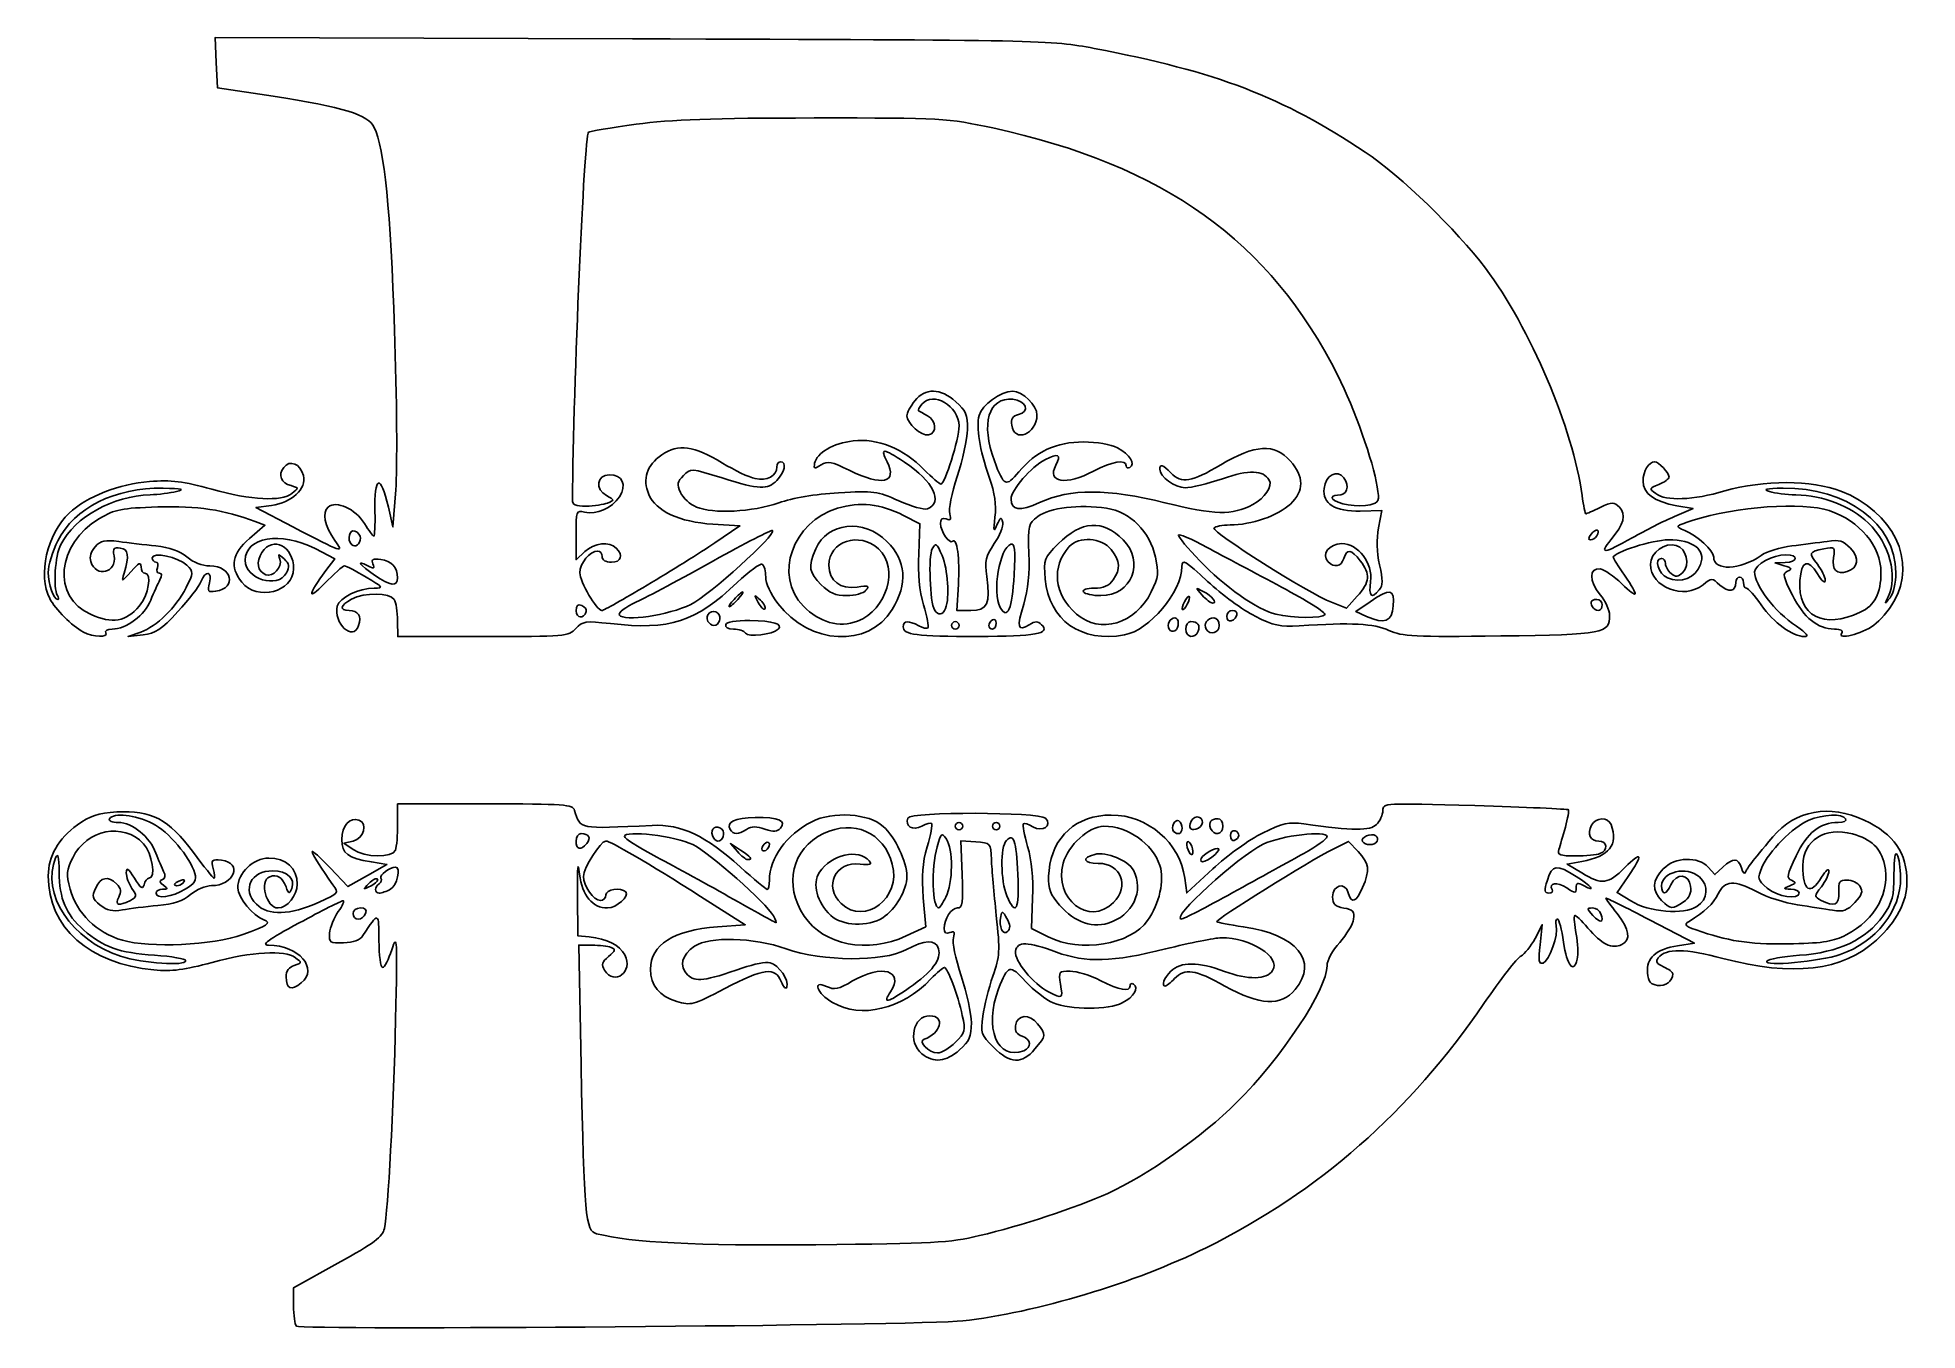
# Model space of a CAD drawing. Header units: centimetres. Extents: x -5.9 to 7.5, y -4.2 to 5.
import ezdxf

# ---------------------------------------------------------------- set-up
doc = ezdxf.new("R2010")
doc.units = ezdxf.units.CM
doc.header["$MEASUREMENT"] = 0
doc.layers.add('Layer 1', color=7, linetype='Continuous')

msp = doc.modelspace()

# ---------------------------------------------------------------- linework, layer by layer
at = {"layer": 'Layer 1'}
for points, knots in [([(-5.56128, 0.79897), (-5.64557, 0.84547), (-5.76123, 0.96046), (-5.80177, 1.03805), (-5.80177, 1.03805), (-5.88826, 1.2036), (-5.82129, 1.49895), (-5.66384, 1.64641), (-5.66384, 1.64641), (-5.53857, 1.76373), (-5.30514, 1.85543), (-5.09139, 1.8713), (-5.09139, 1.8713), (-4.93595, 1.88284), (-4.85244, 1.87248), (-4.64848, 1.81634), (-4.64848, 1.81634), (-4.36553, 1.73846), (-4.15521, 1.72741), (-4.07807, 1.78637), (-4.07807, 1.78637), (-4.02767, 1.82489), (-4.02778, 1.82593), (-4.08441, 1.84189), (-4.08441, 1.84189), (-4.157, 1.86236), (-4.17803, 1.91428), (-4.13664, 1.97088), (-4.13664, 1.97088), (-4.09406, 2.02911), (-4.01767, 1.99792), (-3.99652, 1.91366), (-3.99652, 1.91366), (-3.97302, 1.82003), (-4.0788, 1.72105), (-4.22304, 1.70171), (-4.22304, 1.70171), (-4.22304, 1.70171), (-4.33484, 1.68671), (-4.33484, 1.68671), (-4.33484, 1.68671), (-4.33484, 1.68671), (-4.07258, 1.5494), (-4.07258, 1.5494), (-4.07258, 1.5494), (-3.71377, 1.36153), (-3.70629, 1.35909), (-3.77192, 1.45126), (-3.77192, 1.45126), (-3.84661, 1.55616), (-3.86616, 1.65176), (-3.82065, 1.68953), (-3.82065, 1.68953), (-3.76172, 1.73844), (-3.62699, 1.67758), (-3.56223, 1.57279), (-3.56223, 1.57279), (-3.53155, 1.52314), (-3.50132, 1.48253), (-3.49505, 1.48253), (-3.49505, 1.48253), (-3.48879, 1.48253), (-3.48535, 1.56036), (-3.48741, 1.65549), (-3.48741, 1.65549), (-3.49302, 1.91414), (-3.44767, 1.92975), (-3.39186, 1.68839), (-3.39186, 1.68839), (-3.39186, 1.68839), (-3.35955, 1.54868), (-3.35955, 1.54868), (-3.35955, 1.54868), (-3.35955, 1.54868), (-3.33895, 1.81272), (-3.33895, 1.81272), (-3.33895, 1.81272), (-3.32762, 1.95794), (-3.33158, 2.46991), (-3.34776, 2.95043), (-3.34776, 2.95043), (-3.37638, 3.80044), (-3.42038, 4.24052), (-3.49182, 4.39123), (-3.49182, 4.39123), (-3.53471, 4.48172), (-3.70814, 4.53496), (-4.21191, 4.6123), (-4.21191, 4.6123), (-4.21191, 4.6123), (-4.60879, 4.67323), (-4.60879, 4.67323), (-4.60879, 4.67323), (-4.60879, 4.67323), (-4.61664, 4.85156), (-4.61664, 4.85156), (-4.61664, 4.85156), (-4.61664, 4.85156), (-4.62449, 5.02989), (-4.62449, 5.02989), (-4.62449, 5.02989), (-4.62449, 5.02989), (-1.65331, 5.02118), (-1.65331, 5.02118), (-1.65331, 5.02118), (1.29878, 5.01253), (1.31988, 5.01209), (1.63119, 4.95297), (1.63119, 4.95297), (2.5049, 4.78705), (2.97153, 4.60851), (3.56129, 4.21449), (3.56129, 4.21449), (3.81463, 4.04523), (4.20758, 3.66592), (4.41641, 3.38904), (4.41641, 3.38904), (4.73303, 2.96924), (5.04158, 2.24344), (5.10425, 1.77102), (5.10425, 1.77102), (5.11372, 1.69966), (5.12548, 1.64127), (5.13038, 1.64127), (5.13038, 1.64127), (5.13529, 1.64127), (5.18161, 1.66145), (5.23333, 1.68611), (5.23333, 1.68611), (5.3191, 1.72701), (5.33103, 1.72727), (5.36924, 1.68906), (5.36924, 1.68906), (5.42016, 1.63814), (5.40147, 1.56593), (5.3089, 1.45592), (5.3089, 1.45592), (5.22179, 1.3524), (5.25806, 1.35594), (5.46125, 1.47079), (5.46125, 1.47079), (5.55282, 1.52255), (5.68774, 1.59071), (5.76108, 1.62226), (5.76108, 1.62226), (5.76108, 1.62226), (5.89443, 1.67962), (5.89443, 1.67962), (5.89443, 1.67962), (5.89443, 1.67962), (5.77892, 1.69934), (5.77892, 1.69934), (5.77892, 1.69934), (5.61767, 1.72687), (5.53798, 1.78487), (5.53798, 1.87471), (5.53798, 1.87471), (5.53798, 1.94434), (5.57868, 2.01168), (5.62076, 2.01168), (5.62076, 2.01168), (5.64873, 2.01168), (5.72319, 1.9329), (5.72319, 1.9033), (5.72319, 1.9033), (5.72319, 1.88943), (5.69045, 1.86558), (5.65043, 1.8503), (5.65043, 1.8503), (5.58016, 1.82347), (5.57942, 1.82123), (5.62903, 1.78481), (5.62903, 1.78481), (5.70255, 1.73083), (5.89192, 1.73824), (6.1206, 1.80406), (6.1206, 1.80406), (6.39611, 1.88336), (6.73948, 1.88275), (6.94612, 1.80259), (6.94612, 1.80259), (7.3192, 1.65787), (7.49055, 1.30144), (7.32382, 1.01694), (7.32382, 1.01694), (7.28738, 0.95477), (7.2229, 0.87921), (7.18053, 0.84903), (7.18053, 0.84903), (7.09094, 0.78524), (6.92092, 0.74187), (6.95096, 0.79047), (6.95096, 0.79047), (6.96345, 0.81068), (6.94604, 0.82106), (6.89963, 0.82106), (6.89963, 0.82106), (6.78161, 0.82106), (6.68188, 0.90177), (6.6007, 1.06297), (6.6007, 1.06297), (6.53354, 1.19635), (6.52938, 1.21728), (6.56685, 1.23335), (6.56685, 1.23335), (6.6013, 1.24813), (6.59676, 1.25558), (6.54342, 1.27185), (6.54342, 1.27185), (6.54342, 1.27185), (6.47727, 1.29203), (6.47727, 1.29203), (6.47727, 1.29203), (6.47727, 1.29203), (6.55003, 1.29467), (6.55003, 1.29467), (6.55003, 1.29467), (6.64171, 1.29799), (6.6467, 1.35022), (6.55533, 1.35022), (6.55533, 1.35022), (6.46349, 1.35022), (6.33175, 1.27864), (6.33175, 1.22874), (6.33175, 1.22874), (6.33175, 1.13139), (6.47275, 0.94791), (6.6298, 0.8409), (6.6298, 0.8409), (6.70549, 0.78933), (6.72194, 0.76817), (6.6863, 0.76824), (6.6863, 0.76824), (6.60259, 0.7684), (6.46794, 0.86689), (6.37909, 0.99294), (6.37909, 0.99294), (6.33289, 1.05848), (6.28548, 1.1121), (6.27373, 1.1121), (6.27373, 1.1121), (6.26198, 1.1121), (6.25236, 1.12996), (6.25236, 1.15179), (6.25236, 1.15179), (6.25236, 1.17362), (6.24045, 1.19148), (6.2259, 1.19148), (6.2259, 1.19148), (6.21135, 1.19148), (6.19944, 1.17432), (6.19944, 1.15335), (6.19944, 1.15335), (6.19944, 1.08735), (6.14483, 1.07802), (6.08503, 1.13379), (6.08503, 1.13379), (6.02811, 1.18688), (6.02675, 1.18691), (5.965, 1.13656), (5.965, 1.13656), (5.8292, 1.02585), (5.5909, 1.11866), (5.5909, 1.28226), (5.5909, 1.28226), (5.5909, 1.36414), (5.6967, 1.44157), (5.77475, 1.4168), (5.77475, 1.4168), (5.84762, 1.39367), (5.87495, 1.27897), (5.82055, 1.22458), (5.82055, 1.22458), (5.78611, 1.19014), (5.77154, 1.18878), (5.73774, 1.21683), (5.73774, 1.21683), (5.71518, 1.23555), (5.69672, 1.26727), (5.69672, 1.28732), (5.69672, 1.28732), (5.69672, 1.30737), (5.68481, 1.32377), (5.67026, 1.32377), (5.67026, 1.32377), (5.61394, 1.32377), (5.64591, 1.21584), (5.71101, 1.18618), (5.71101, 1.18618), (5.80558, 1.14309), (5.91393, 1.18648), (5.94706, 1.28071), (5.94706, 1.28071), (5.98483, 1.3881), (5.89625, 1.45606), (5.71853, 1.45606), (5.71853, 1.45606), (5.60522, 1.45606), (5.3263, 1.36776), (5.3263, 1.33189), (5.3263, 1.33189), (5.3263, 1.32539), (5.36202, 1.26816), (5.40568, 1.2047), (5.40568, 1.2047), (5.51249, 1.04946), (5.50563, 1.02856), (5.38584, 1.14429), (5.38584, 1.14429), (5.33127, 1.19701), (5.26281, 1.24407), (5.2337, 1.24888), (5.2337, 1.24888), (5.15339, 1.26214), (5.15263, 1.16035), (5.23234, 1.06562), (5.23234, 1.06562), (5.26947, 1.02149), (5.29985, 0.95583), (5.29985, 0.91969), (5.29985, 0.91969), (5.29985, 0.78878), (5.26439, 0.78204), (4.52482, 0.77241), (4.52482, 0.77241), (3.90231, 0.7643), (3.82701, 0.76806), (3.72947, 0.8121), (3.72947, 0.8121), (3.62137, 0.86091), (3.46483, 0.86887), (3.09058, 0.84459), (3.09058, 0.84459), (2.9549, 0.83579), (2.90925, 0.84573), (2.77649, 0.913), (2.77649, 0.913), (2.69105, 0.95629), (2.53925, 1.06754), (2.43915, 1.16022), (2.43915, 1.16022), (2.278, 1.30942), (2.25708, 1.32162), (2.25656, 1.26672), (2.25656, 1.26672), (2.25486, 1.08562), (2.02574, 0.81316), (1.84694, 0.77961), (1.84694, 0.77961), (1.53978, 0.72199), (1.30797, 0.88557), (1.2838, 1.177), (1.2838, 1.177), (1.27205, 1.31873), (1.27503, 1.32684), (1.37592, 1.42774), (1.37592, 1.42774), (1.54105, 1.59287), (1.69161, 1.60233), (1.83719, 1.45675), (1.83719, 1.45675), (1.99534, 1.2986), (1.89936, 1.05919), (1.67781, 1.05919), (1.67781, 1.05919), (1.6198, 1.05919), (1.56498, 1.0711), (1.55598, 1.08565), (1.55598, 1.08565), (1.54627, 1.10137), (1.57725, 1.11211), (1.63229, 1.11211), (1.63229, 1.11211), (1.69805, 1.11211), (1.73691, 1.12918), (1.76614, 1.17091), (1.76614, 1.17091), (1.82139, 1.2498), (1.81802, 1.30304), (1.75249, 1.38635), (1.75249, 1.38635), (1.68495, 1.47221), (1.52329, 1.48398), (1.45457, 1.40804), (1.45457, 1.40804), (1.32465, 1.26448), (1.34545, 1.06882), (1.50559, 0.92822), (1.50559, 0.92822), (1.67206, 0.78206), (1.9256, 0.85708), (2.03769, 1.08565), (2.03769, 1.08565), (2.08897, 1.19021), (2.09269, 1.22019), (2.06831, 1.33186), (2.06831, 1.33186), (2.02826, 1.51526), (1.88771, 1.65641), (1.72013, 1.68154), (1.72013, 1.68154), (1.52693, 1.71051), (1.31317, 1.68458), (1.23076, 1.62216), (1.23076, 1.62216), (1.162, 1.57009), (1.15944, 1.55945), (1.16745, 1.35984), (1.16745, 1.35984), (1.17315, 1.21791), (1.16129, 1.1034), (1.13014, 0.99949), (1.13014, 0.99949), (1.07959, 0.83091), (1.08755, 0.80072), (1.16909, 0.85164), (1.16909, 0.85164), (1.21334, 0.87927), (1.23039, 0.87942), (1.25743, 0.85237), (1.25743, 0.85237), (1.32187, 0.78793), (1.2183, 0.76896), (0.80191, 0.76891), (0.80191, 0.76891), (0.36103, 0.76886), (0.27274, 0.78029), (0.27274, 0.83738), (0.27274, 0.83738), (0.27274, 0.88135), (0.31027, 0.88408), (0.38258, 0.84538), (0.38258, 0.84538), (0.41197, 0.82965), (0.44166, 0.82242), (0.44855, 0.82931), (0.44855, 0.82931), (0.45544, 0.8362), (0.44129, 0.90993), (0.41709, 0.99315), (0.41709, 0.99315), (0.38715, 1.09614), (0.37609, 1.21245), (0.38245, 1.35739), (0.38245, 1.35739), (0.38245, 1.35739), (0.3918, 1.57033), (0.3918, 1.57033), (0.3918, 1.57033), (0.3918, 1.57033), (0.27368, 1.63011), (0.27368, 1.63011), (0.27368, 1.63011), (0.10755, 1.71419), (-0.03228, 1.72947), (-0.19441, 1.68127), (-0.19441, 1.68127), (-0.51584, 1.5857), (-0.65037, 1.20155), (-0.43835, 0.98469), (-0.43835, 0.98469), (-0.32404, 0.86777), (-0.18209, 0.82836), (-0.05268, 0.87762), (-0.05268, 0.87762), (0.15723, 0.95751), (0.24386, 1.25498), (0.09689, 1.39119), (0.09689, 1.39119), (-0.03957, 1.51766), (-0.25643, 1.44632), (-0.25643, 1.27496), (-0.25643, 1.27496), (-0.25643, 1.16488), (-0.1742, 1.10135), (-0.05644, 1.12046), (-0.05644, 1.12046), (0.0248, 1.13364), (0.0342, 1.13025), (0.00706, 1.09756), (0.00706, 1.09756), (-0.01094, 1.07587), (-0.07028, 1.05919), (-0.12942, 1.05919), (-0.12942, 1.05919), (-0.20978, 1.05919), (-0.25198, 1.07713), (-0.31139, 1.13653), (-0.31139, 1.13653), (-0.39913, 1.22427), (-0.40467, 1.26088), (-0.34999, 1.39172), (-0.34999, 1.39172), (-0.27077, 1.58131), (-0.0072, 1.60899), (0.15684, 1.44495), (0.15684, 1.44495), (0.29411, 1.30768), (0.30642, 1.14482), (0.19352, 0.95972), (0.19352, 0.95972), (0.02594, 0.68498), (-0.39394, 0.70768), (-0.62024, 1.00372), (-0.62024, 1.00372), (-0.67104, 1.07018), (-0.70623, 1.14721), (-0.70623, 1.19197), (-0.70623, 1.19197), (-0.70623, 1.23364), (-0.71719, 1.2745), (-0.73058, 1.28278), (-0.73058, 1.28278), (-0.74398, 1.29106), (-0.82434, 1.23247), (-0.90917, 1.15258), (-0.90917, 1.15258), (-1.21122, 0.86814), (-1.38277, 0.8126), (-1.81185, 0.86035), (-1.81185, 0.86035), (-1.98989, 0.88016), (-2.00873, 0.87745), (-2.05762, 0.82497), (-2.05762, 0.82497), (-2.10882, 0.77001), (-2.13067, 0.76813), (-2.71808, 0.76813), (-2.71808, 0.76813), (-2.71808, 0.76813), (-3.32559, 0.76813), (-3.32559, 0.76813), (-3.32559, 0.76813), (-3.32559, 0.76813), (-3.32599, 0.88058), (-3.32599, 0.88058), (-3.32599, 0.88058), (-3.3262, 0.94243), (-3.33752, 1.01062), (-3.35111, 1.03211), (-3.35111, 1.03211), (-3.3828, 1.08223), (-3.56143, 1.08349), (-3.65343, 1.03425), (-3.65343, 1.03425), (-3.73499, 0.9906), (-3.74313, 0.95333), (-3.6711, 0.95333), (-3.6711, 0.95333), (-3.60596, 0.95333), (-3.58199, 0.91493), (-3.60395, 0.84576), (-3.60395, 0.84576), (-3.64083, 0.72956), (-3.78687, 0.86397), (-3.75523, 0.98499), (-3.75523, 0.98499), (-3.73939, 1.04555), (-3.60245, 1.11186), (-3.4918, 1.11254), (-3.4918, 1.11254), (-3.42427, 1.11295), (-3.42911, 1.11947), (-3.55048, 1.19146), (-3.55048, 1.19146), (-3.62324, 1.23462), (-3.69215, 1.27014), (-3.7036, 1.27038), (-3.7036, 1.27038), (-3.71506, 1.27062), (-3.7795, 1.21428), (-3.84682, 1.14515), (-3.84682, 1.14515), (-3.97141, 1.01721), (-3.96667, 1.06379), (-3.83748, 1.23694), (-3.83748, 1.23694), (-3.83748, 1.23694), (-3.77393, 1.32212), (-3.77393, 1.32212), (-3.77393, 1.32212), (-3.77393, 1.32212), (-3.91356, 1.39345), (-3.91356, 1.39345), (-3.91356, 1.39345), (-4.15793, 1.51828), (-4.41038, 1.47614), (-4.41038, 1.31052), (-4.41038, 1.31052), (-4.41038, 1.17647), (-4.17934, 1.10581), (-4.11769, 1.221), (-4.11769, 1.221), (-4.09346, 1.26627), (-4.09654, 1.28529), (-4.13374, 1.32022), (-4.13374, 1.32022), (-4.17641, 1.36028), (-4.17861, 1.36011), (-4.16391, 1.3179), (-4.16391, 1.3179), (-4.14471, 1.26278), (-4.21229, 1.18817), (-4.26358, 1.20786), (-4.26358, 1.20786), (-4.32318, 1.23073), (-4.33525, 1.3001), (-4.29131, 1.36717), (-4.29131, 1.36717), (-4.21303, 1.48664), (-4.06642, 1.41052), (-4.06642, 1.25041), (-4.06642, 1.25041), (-4.06642, 1.08503), (-4.32677, 1.01786), (-4.43492, 1.15534), (-4.43492, 1.15534), (-4.52266, 1.26688), (-4.50657, 1.35815), (-4.3801, 1.46641), (-4.3801, 1.46641), (-4.3801, 1.46641), (-4.27044, 1.56028), (-4.27044, 1.56028), (-4.27044, 1.56028), (-4.27044, 1.56028), (-4.33984, 1.58667), (-4.33984, 1.58667), (-4.33984, 1.58667), (-4.55951, 1.67019), (-4.75199, 1.69892), (-5.03216, 1.69002), (-5.03216, 1.69002), (-5.29251, 1.68175), (-5.33621, 1.67314), (-5.44658, 1.60833), (-5.44658, 1.60833), (-5.75532, 1.42705), (-5.7893, 1.0484), (-5.508, 0.92397), (-5.508, 0.92397), (-5.35763, 0.85746), (-5.25663, 0.87507), (-5.16517, 0.98377), (-5.16517, 0.98377), (-5.0991, 1.06229), (-5.07225, 1.21792), (-5.12477, 1.21792), (-5.12477, 1.21792), (-5.13932, 1.21792), (-5.1516, 1.23876), (-5.15206, 1.26422), (-5.15206, 1.26422), (-5.15271, 1.3003), (-5.16835, 1.29299), (-5.22287, 1.23115), (-5.22287, 1.23115), (-5.29046, 1.15448), (-5.29216, 1.15403), (-5.27263, 1.21792), (-5.27263, 1.21792), (-5.23411, 1.34395), (-5.24103, 1.3895), (-5.29996, 1.39791), (-5.29996, 1.39791), (-5.34618, 1.4045), (-5.35398, 1.39488), (-5.34413, 1.34338), (-5.34413, 1.34338), (-5.32085, 1.22161), (-5.47228, 1.18345), (-5.50979, 1.30163), (-5.50979, 1.30163), (-5.52015, 1.33427), (-5.50827, 1.37404), (-5.47826, 1.4072), (-5.47826, 1.4072), (-5.43838, 1.45126), (-5.40957, 1.4576), (-5.31051, 1.44412), (-5.31051, 1.44412), (-5.24473, 1.43516), (-5.12564, 1.42101), (-5.04587, 1.41268), (-5.04587, 1.41268), (-4.94751, 1.4024), (-4.87661, 1.37714), (-4.82556, 1.33418), (-4.82556, 1.33418), (-4.77943, 1.29536), (-4.71647, 1.27084), (-4.66295, 1.27084), (-4.66295, 1.27084), (-4.50281, 1.27084), (-4.46668, 1.11284), (-4.62158, 1.08995), (-4.62158, 1.08995), (-4.67447, 1.08213), (-4.67975, 1.08942), (-4.66468, 1.14948), (-4.66468, 1.14948), (-4.64332, 1.23457), (-4.69347, 1.24187), (-4.72578, 1.15839), (-4.72578, 1.15839), (-4.73845, 1.12565), (-4.81257, 1.02978), (-4.89049, 0.94535), (-4.89049, 0.94535), (-5.0089, 0.81705), (-5.04954, 0.78997), (-5.13799, 0.7804), (-5.13799, 0.7804), (-5.13799, 0.7804), (-5.24382, 0.76895), (-5.24382, 0.76895), (-5.24382, 0.76895), (-5.24382, 0.76895), (-5.1537, 0.80001), (-5.1537, 0.80001), (-5.1537, 0.80001), (-5.0417, 0.83861), (-4.90451, 0.97333), (-4.83155, 1.11633), (-4.83155, 1.11633), (-4.7771, 1.22306), (-4.77701, 1.22589), (-4.82634, 1.27522), (-4.82634, 1.27522), (-4.88496, 1.33384), (-5.07184, 1.37342), (-5.07184, 1.32721), (-5.07184, 1.32721), (-5.07184, 1.31075), (-5.06031, 1.29729), (-5.04621, 1.29729), (-5.04621, 1.29729), (-5.03211, 1.29729), (-5.02744, 1.27943), (-5.03581, 1.2576), (-5.03581, 1.2576), (-5.04419, 1.23577), (-5.03776, 1.21791), (-5.02153, 1.21791), (-5.02153, 1.21791), (-5.00115, 1.21791), (-5.00007, 1.20358), (-5.01803, 1.17161), (-5.01803, 1.17161), (-5.03234, 1.14614), (-5.06149, 1.08092), (-5.08281, 1.02667), (-5.08281, 1.02667), (-5.12474, 0.91997), (-5.25677, 0.8213), (-5.35783, 0.82114), (-5.35783, 0.82114), (-5.3918, 0.82109), (-5.41166, 0.8093), (-5.40257, 0.79458), (-5.40257, 0.79458), (-5.38062, 0.75907), (-5.49474, 0.76219), (-5.56132, 0.79893), (-5.56132, 0.79893), (-5.56132, 0.79893), (-5.56128, 0.79897), (-5.56128, 0.79897)], [0, 0, 0, 0, 0.00518135, 0.00518135, 0.00518135, 0.00518135, 0.01036269, 0.01036269, 0.01036269, 0.01036269, 0.01554404, 0.01554404, 0.01554404, 0.01554404, 0.02072539, 0.02072539, 0.02072539, 0.02072539, 0.02590674, 0.02590674, 0.02590674, 0.02590674, 0.03108808, 0.03108808, 0.03108808, 0.03108808, 0.03626943, 0.03626943, 0.03626943, 0.03626943, 0.04145078, 0.04145078, 0.04145078, 0.04145078, 0.04663212, 0.04663212, 0.04663212, 0.04663212, 0.05181347, 0.05181347, 0.05181347, 0.05181347, 0.05699482, 0.05699482, 0.05699482, 0.05699482, 0.06217617, 0.06217617, 0.06217617, 0.06217617, 0.06735751, 0.06735751, 0.06735751, 0.06735751, 0.07253886, 0.07253886, 0.07253886, 0.07253886, 0.07772021, 0.07772021, 0.07772021, 0.07772021, 0.08290155, 0.08290155, 0.08290155, 0.08290155, 0.0880829, 0.0880829, 0.0880829, 0.0880829, 0.09326425, 0.09326425, 0.09326425, 0.09326425, 0.0984456, 0.0984456, 0.0984456, 0.0984456, 0.10362694, 0.10362694, 0.10362694, 0.10362694, 0.10880829, 0.10880829, 0.10880829, 0.10880829, 0.11398964, 0.11398964, 0.11398964, 0.11398964, 0.11917098, 0.11917098, 0.11917098, 0.11917098, 0.12435233, 0.12435233, 0.12435233, 0.12435233, 0.12953368, 0.12953368, 0.12953368, 0.12953368, 0.13471503, 0.13471503, 0.13471503, 0.13471503, 0.13989637, 0.13989637, 0.13989637, 0.13989637, 0.14507772, 0.14507772, 0.14507772, 0.14507772, 0.15025907, 0.15025907, 0.15025907, 0.15025907, 0.15544041, 0.15544041, 0.15544041, 0.15544041, 0.16062176, 0.16062176, 0.16062176, 0.16062176, 0.16580311, 0.16580311, 0.16580311, 0.16580311, 0.17098446, 0.17098446, 0.17098446, 0.17098446, 0.1761658, 0.1761658, 0.1761658, 0.1761658, 0.18134715, 0.18134715, 0.18134715, 0.18134715, 0.1865285, 0.1865285, 0.1865285, 0.1865285, 0.19170984, 0.19170984, 0.19170984, 0.19170984, 0.19689119, 0.19689119, 0.19689119, 0.19689119, 0.20207254, 0.20207254, 0.20207254, 0.20207254, 0.20725389, 0.20725389, 0.20725389, 0.20725389, 0.21243523, 0.21243523, 0.21243523, 0.21243523, 0.21761658, 0.21761658, 0.21761658, 0.21761658, 0.22279793, 0.22279793, 0.22279793, 0.22279793, 0.22797927, 0.22797927, 0.22797927, 0.22797927, 0.23316062, 0.23316062, 0.23316062, 0.23316062, 0.23834197, 0.23834197, 0.23834197, 0.23834197, 0.24352332, 0.24352332, 0.24352332, 0.24352332, 0.24870466, 0.24870466, 0.24870466, 0.24870466, 0.25388601, 0.25388601, 0.25388601, 0.25388601, 0.25906736, 0.25906736, 0.25906736, 0.25906736, 0.2642487, 0.2642487, 0.2642487, 0.2642487, 0.26943005, 0.26943005, 0.26943005, 0.26943005, 0.2746114, 0.2746114, 0.2746114, 0.2746114, 0.27979275, 0.27979275, 0.27979275, 0.27979275, 0.28497409, 0.28497409, 0.28497409, 0.28497409, 0.29015544, 0.29015544, 0.29015544, 0.29015544, 0.29533679, 0.29533679, 0.29533679, 0.29533679, 0.30051813, 0.30051813, 0.30051813, 0.30051813, 0.30569948, 0.30569948, 0.30569948, 0.30569948, 0.31088083, 0.31088083, 0.31088083, 0.31088083, 0.31606218, 0.31606218, 0.31606218, 0.31606218, 0.32124352, 0.32124352, 0.32124352, 0.32124352, 0.32642487, 0.32642487, 0.32642487, 0.32642487, 0.33160622, 0.33160622, 0.33160622, 0.33160622, 0.33678756, 0.33678756, 0.33678756, 0.33678756, 0.34196891, 0.34196891, 0.34196891, 0.34196891, 0.34715026, 0.34715026, 0.34715026, 0.34715026, 0.35233161, 0.35233161, 0.35233161, 0.35233161, 0.35751295, 0.35751295, 0.35751295, 0.35751295, 0.3626943, 0.3626943, 0.3626943, 0.3626943, 0.36787565, 0.36787565, 0.36787565, 0.36787565, 0.37305699, 0.37305699, 0.37305699, 0.37305699, 0.37823834, 0.37823834, 0.37823834, 0.37823834, 0.38341969, 0.38341969, 0.38341969, 0.38341969, 0.38860104, 0.38860104, 0.38860104, 0.38860104, 0.39378238, 0.39378238, 0.39378238, 0.39378238, 0.39896373, 0.39896373, 0.39896373, 0.39896373, 0.40414508, 0.40414508, 0.40414508, 0.40414508, 0.40932642, 0.40932642, 0.40932642, 0.40932642, 0.41450777, 0.41450777, 0.41450777, 0.41450777, 0.41968912, 0.41968912, 0.41968912, 0.41968912, 0.42487047, 0.42487047, 0.42487047, 0.42487047, 0.43005181, 0.43005181, 0.43005181, 0.43005181, 0.43523316, 0.43523316, 0.43523316, 0.43523316, 0.44041451, 0.44041451, 0.44041451, 0.44041451, 0.44559585, 0.44559585, 0.44559585, 0.44559585, 0.4507772, 0.4507772, 0.4507772, 0.4507772, 0.45595855, 0.45595855, 0.45595855, 0.45595855, 0.4611399, 0.4611399, 0.4611399, 0.4611399, 0.46632124, 0.46632124, 0.46632124, 0.46632124, 0.47150259, 0.47150259, 0.47150259, 0.47150259, 0.47668394, 0.47668394, 0.47668394, 0.47668394, 0.48186528, 0.48186528, 0.48186528, 0.48186528, 0.48704663, 0.48704663, 0.48704663, 0.48704663, 0.49222798, 0.49222798, 0.49222798, 0.49222798, 0.49740933, 0.49740933, 0.49740933, 0.49740933, 0.50259067, 0.50259067, 0.50259067, 0.50259067, 0.50777202, 0.50777202, 0.50777202, 0.50777202, 0.51295337, 0.51295337, 0.51295337, 0.51295337, 0.51813472, 0.51813472, 0.51813472, 0.51813472, 0.52331606, 0.52331606, 0.52331606, 0.52331606, 0.52849741, 0.52849741, 0.52849741, 0.52849741, 0.53367876, 0.53367876, 0.53367876, 0.53367876, 0.5388601, 0.5388601, 0.5388601, 0.5388601, 0.54404145, 0.54404145, 0.54404145, 0.54404145, 0.5492228, 0.5492228, 0.5492228, 0.5492228, 0.55440415, 0.55440415, 0.55440415, 0.55440415, 0.55958549, 0.55958549, 0.55958549, 0.55958549, 0.56476684, 0.56476684, 0.56476684, 0.56476684, 0.56994819, 0.56994819, 0.56994819, 0.56994819, 0.57512953, 0.57512953, 0.57512953, 0.57512953, 0.58031088, 0.58031088, 0.58031088, 0.58031088, 0.58549223, 0.58549223, 0.58549223, 0.58549223, 0.59067358, 0.59067358, 0.59067358, 0.59067358, 0.59585492, 0.59585492, 0.59585492, 0.59585492, 0.60103627, 0.60103627, 0.60103627, 0.60103627, 0.60621762, 0.60621762, 0.60621762, 0.60621762, 0.61139896, 0.61139896, 0.61139896, 0.61139896, 0.61658031, 0.61658031, 0.61658031, 0.61658031, 0.62176166, 0.62176166, 0.62176166, 0.62176166, 0.62694301, 0.62694301, 0.62694301, 0.62694301, 0.63212435, 0.63212435, 0.63212435, 0.63212435, 0.6373057, 0.6373057, 0.6373057, 0.6373057, 0.64248705, 0.64248705, 0.64248705, 0.64248705, 0.64766839, 0.64766839, 0.64766839, 0.64766839, 0.65284974, 0.65284974, 0.65284974, 0.65284974, 0.65803109, 0.65803109, 0.65803109, 0.65803109, 0.66321244, 0.66321244, 0.66321244, 0.66321244, 0.66839378, 0.66839378, 0.66839378, 0.66839378, 0.67357513, 0.67357513, 0.67357513, 0.67357513, 0.67875648, 0.67875648, 0.67875648, 0.67875648, 0.68393782, 0.68393782, 0.68393782, 0.68393782, 0.68911917, 0.68911917, 0.68911917, 0.68911917, 0.69430052, 0.69430052, 0.69430052, 0.69430052, 0.69948187, 0.69948187, 0.69948187, 0.69948187, 0.70466321, 0.70466321, 0.70466321, 0.70466321, 0.70984456, 0.70984456, 0.70984456, 0.70984456, 0.71502591, 0.71502591, 0.71502591, 0.71502591, 0.72020725, 0.72020725, 0.72020725, 0.72020725, 0.7253886, 0.7253886, 0.7253886, 0.7253886, 0.73056995, 0.73056995, 0.73056995, 0.73056995, 0.7357513, 0.7357513, 0.7357513, 0.7357513, 0.74093264, 0.74093264, 0.74093264, 0.74093264, 0.74611399, 0.74611399, 0.74611399, 0.74611399, 0.75129534, 0.75129534, 0.75129534, 0.75129534, 0.75647668, 0.75647668, 0.75647668, 0.75647668, 0.76165803, 0.76165803, 0.76165803, 0.76165803, 0.76683938, 0.76683938, 0.76683938, 0.76683938, 0.77202073, 0.77202073, 0.77202073, 0.77202073, 0.77720207, 0.77720207, 0.77720207, 0.77720207, 0.78238342, 0.78238342, 0.78238342, 0.78238342, 0.78756477, 0.78756477, 0.78756477, 0.78756477, 0.79274611, 0.79274611, 0.79274611, 0.79274611, 0.79792746, 0.79792746, 0.79792746, 0.79792746, 0.80310881, 0.80310881, 0.80310881, 0.80310881, 0.80829016, 0.80829016, 0.80829016, 0.80829016, 0.8134715, 0.8134715, 0.8134715, 0.8134715, 0.81865285, 0.81865285, 0.81865285, 0.81865285, 0.8238342, 0.8238342, 0.8238342, 0.8238342, 0.82901554, 0.82901554, 0.82901554, 0.82901554, 0.83419689, 0.83419689, 0.83419689, 0.83419689, 0.83937824, 0.83937824, 0.83937824, 0.83937824, 0.84455959, 0.84455959, 0.84455959, 0.84455959, 0.84974093, 0.84974093, 0.84974093, 0.84974093, 0.85492228, 0.85492228, 0.85492228, 0.85492228, 0.86010363, 0.86010363, 0.86010363, 0.86010363, 0.86528497, 0.86528497, 0.86528497, 0.86528497, 0.87046632, 0.87046632, 0.87046632, 0.87046632, 0.87564767, 0.87564767, 0.87564767, 0.87564767, 0.88082902, 0.88082902, 0.88082902, 0.88082902, 0.88601036, 0.88601036, 0.88601036, 0.88601036, 0.89119171, 0.89119171, 0.89119171, 0.89119171, 0.89637306, 0.89637306, 0.89637306, 0.89637306, 0.9015544, 0.9015544, 0.9015544, 0.9015544, 0.90673575, 0.90673575, 0.90673575, 0.90673575, 0.9119171, 0.9119171, 0.9119171, 0.9119171, 0.91709845, 0.91709845, 0.91709845, 0.91709845, 0.92227979, 0.92227979, 0.92227979, 0.92227979, 0.92746114, 0.92746114, 0.92746114, 0.92746114, 0.93264249, 0.93264249, 0.93264249, 0.93264249, 0.93782383, 0.93782383, 0.93782383, 0.93782383, 0.94300518, 0.94300518, 0.94300518, 0.94300518, 0.94818653, 0.94818653, 0.94818653, 0.94818653, 0.95336788, 0.95336788, 0.95336788, 0.95336788, 0.95854922, 0.95854922, 0.95854922, 0.95854922, 0.96373057, 0.96373057, 0.96373057, 0.96373057, 0.96891192, 0.96891192, 0.96891192, 0.96891192, 0.97409326, 0.97409326, 0.97409326, 0.97409326, 0.97927461, 0.97927461, 0.97927461, 0.97927461, 0.98445596, 0.98445596, 0.98445596, 0.98445596, 0.98963731, 0.98963731, 0.98963731, 0.98963731, 1, 1, 1, 1]), ([(-1.5509, 1.13328), (-1.38462, 1.23223), (-1.16773, 1.36755), (-1.06893, 1.434), (-1.06893, 1.434), (-1.06893, 1.434), (-0.88929, 1.55482), (-0.88929, 1.55482), (-0.88929, 1.55482), (-0.88929, 1.55482), (-1.08216, 1.56741), (-1.08216, 1.56741), (-1.08216, 1.56741), (-1.32035, 1.58296), (-1.48853, 1.66103), (-1.53817, 1.77908), (-1.53817, 1.77908), (-1.58532, 1.89123), (-1.5539, 1.98627), (-1.44519, 2.06028), (-1.44519, 2.06028), (-1.32689, 2.14082), (-1.21787, 2.12628), (-1.01459, 2.00286), (-1.01459, 2.00286), (-0.92956, 1.95123), (-0.82489, 1.90128), (-0.782, 1.89186), (-0.782, 1.89186), (-0.69894, 1.87362), (-0.6268, 1.91238), (-0.6268, 1.97525), (-0.6268, 1.97525), (-0.6268, 1.9953), (-0.61489, 2.0117), (-0.60034, 2.0117), (-0.60034, 2.0117), (-0.55567, 2.0117), (-0.57096, 1.93525), (-0.6268, 1.87941), (-0.6268, 1.87941), (-0.69586, 1.81035), (-0.74633, 1.81256), (-1.01529, 1.89641), (-1.01529, 1.89641), (-1.23861, 1.96604), (-1.23977, 1.96611), (-1.29181, 1.91407), (-1.29181, 1.91407), (-1.33648, 1.8694), (-1.33952, 1.85182), (-1.31273, 1.79302), (-1.31273, 1.79302), (-1.29549, 1.75519), (-1.24424, 1.70855), (-1.19883, 1.68937), (-1.19883, 1.68937), (-1.08078, 1.63952), (-0.79945, 1.65407), (-0.61356, 1.71963), (-0.61356, 1.71963), (-0.51395, 1.75476), (-0.35551, 1.78149), (-0.18825, 1.79139), (-0.18825, 1.79139), (0.06324, 1.80627), (0.0875, 1.80304), (0.24076, 1.73426), (0.24076, 1.73426), (0.3301, 1.69416), (0.42176, 1.66848), (0.44443, 1.67718), (0.44443, 1.67718), (0.56139, 1.72206), (0.48738, 1.87282), (0.28143, 2.00924), (0.28143, 2.00924), (0.12756, 2.11116), (0.10785, 2.11161), (0.15752, 2.01204), (0.15752, 2.01204), (0.23304, 1.86066), (0.12415, 1.83609), (-0.11104, 1.95144), (-0.11104, 1.95144), (-0.23728, 2.01335), (-0.26556, 2.0187), (-0.31232, 1.9895), (-0.31232, 1.9895), (-0.3596, 1.95997), (-0.36557, 1.96143), (-0.35786, 2.00065), (-0.35786, 2.00065), (-0.34328, 2.07486), (-0.22452, 2.14399), (-0.08279, 2.16078), (-0.08279, 2.16078), (0.08718, 2.18091), (0.27616, 2.10436), (0.4199, 1.95715), (0.4199, 1.95715), (0.47586, 1.89984), (0.53004, 1.85295), (0.54031, 1.85295), (0.54031, 1.85295), (0.56987, 1.85295), (0.66966, 2.17181), (0.66966, 2.26627), (0.66966, 2.26627), (0.66966, 2.40955), (0.48463, 2.51765), (0.40455, 2.42116), (0.40455, 2.42116), (0.38614, 2.39898), (0.37575, 2.37814), (0.38147, 2.37486), (0.38147, 2.37486), (0.38718, 2.37157), (0.41567, 2.35568), (0.44477, 2.33954), (0.44477, 2.33954), (0.50921, 2.30381), (0.51459, 2.21411), (0.45301, 2.20225), (0.45301, 2.20225), (0.40239, 2.1925), (0.29925, 2.28413), (0.29925, 2.33885), (0.29925, 2.33885), (0.29925, 2.35872), (0.32393, 2.40634), (0.35409, 2.44468), (0.35409, 2.44468), (0.42818, 2.53887), (0.53786, 2.53686), (0.64705, 2.4393), (0.64705, 2.4393), (0.71939, 2.37466), (0.73084, 2.34712), (0.72924, 2.24155), (0.72924, 2.24155), (0.72822, 2.17409), (0.69565, 2.02361), (0.65687, 1.90714), (0.65687, 1.90714), (0.61679, 1.7868), (0.59366, 1.67236), (0.60328, 1.64204), (0.60328, 1.64204), (0.61632, 1.60094), (0.6107, 1.59234), (0.57879, 1.60458), (0.57879, 1.60458), (0.55024, 1.61554), (0.53763, 1.60521), (0.53821, 1.57134), (0.53821, 1.57134), (0.5392, 1.51355), (0.60164, 1.42331), (0.62469, 1.44637), (0.62469, 1.44637), (0.65518, 1.47686), (0.67553, 1.32186), (0.66515, 1.13818), (0.66515, 1.13818), (0.66515, 1.13818), (0.65471, 0.95335), (0.65471, 0.95335), (0.65471, 0.95335), (0.65471, 0.95335), (0.75301, 0.95335), (0.75301, 0.95335), (0.75301, 0.95335), (0.87195, 0.95335), (0.89437, 1.00048), (0.86771, 1.19436), (0.86771, 1.19436), (0.85167, 1.31095), (0.85789, 1.3385), (0.92066, 1.42907), (0.92066, 1.42907), (0.95977, 1.48551), (0.9866, 1.55337), (0.98027, 1.57986), (0.98027, 1.57986), (0.97043, 1.62107), (0.96458, 1.61847), (0.93976, 1.56189), (0.93976, 1.56189), (0.91513, 1.50571), (0.913, 1.51421), (0.92566, 1.61824), (0.92566, 1.61824), (0.93628, 1.70552), (0.9246, 1.78686), (0.88504, 1.90118), (0.88504, 1.90118), (0.8155, 2.10211), (0.7906, 2.25388), (0.81271, 2.34198), (0.81271, 2.34198), (0.83113, 2.41536), (0.96806, 2.51413), (1.0516, 2.51429), (1.0516, 2.51429), (1.12115, 2.51442), (1.22548, 2.41189), (1.22444, 2.34441), (1.22444, 2.34441), (1.22235, 2.20801), (1.06284, 2.14365), (1.04459, 2.27185), (1.04459, 2.27185), (1.03829, 2.31613), (1.05144, 2.33711), (1.09217, 2.34776), (1.09217, 2.34776), (1.17671, 2.36987), (1.14805, 2.44669), (1.05173, 2.45614), (1.05173, 2.45614), (0.87994, 2.47299), (0.82292, 2.28164), (0.92111, 2.01772), (0.92111, 2.01772), (0.98898, 1.83529), (1.00367, 1.82881), (1.09588, 1.94067), (1.09588, 1.94067), (1.21382, 2.08375), (1.36373, 2.15294), (1.55601, 2.15304), (1.55601, 2.15304), (1.65178, 2.15309), (1.7476, 2.13595), (1.79754, 2.10983), (1.79754, 2.10983), (1.88531, 2.06393), (1.92766, 1.99727), (1.88558, 1.97126), (1.88558, 1.97126), (1.87166, 1.96266), (1.86028, 1.96823), (1.86028, 1.98364), (1.86028, 1.98364), (1.86028, 2.03146), (1.75758, 2.01462), (1.62777, 1.94551), (1.62777, 1.94551), (1.43255, 1.84158), (1.29226, 1.86316), (1.35849, 1.98692), (1.35849, 1.98692), (1.39936, 2.06329), (1.37681, 2.07588), (1.28458, 2.02819), (1.28458, 2.02819), (1.1812, 1.97473), (1.04007, 1.81146), (1.04007, 1.74532), (1.04007, 1.74532), (1.04007, 1.66478), (1.10264, 1.65758), (1.24319, 1.72195), (1.24319, 1.72195), (1.46122, 1.82179), (1.72956, 1.82137), (2.13549, 1.72055), (2.13549, 1.72055), (2.49354, 1.63162), (2.60901, 1.62938), (2.76185, 1.70842), (2.76185, 1.70842), (2.8457, 1.75178), (2.90393, 1.8389), (2.87757, 1.88155), (2.87757, 1.88155), (2.8333, 1.95318), (2.7349, 1.95611), (2.54483, 1.89146), (2.54483, 1.89146), (2.43971, 1.85571), (2.32007, 1.82645), (2.27897, 1.82645), (2.27897, 1.82645), (2.20626, 1.82645), (2.0984, 1.90547), (2.0984, 1.95874), (2.0984, 1.95874), (2.0984, 1.99803), (2.11884, 1.99122), (2.17778, 1.93228), (2.17778, 1.93228), (2.25499, 1.85507), (2.32471, 1.86631), (2.53189, 1.98939), (2.53189, 1.98939), (2.77819, 2.13571), (2.91428, 2.14354), (3.0266, 2.01785), (3.0266, 2.01785), (3.12695, 1.90556), (3.12742, 1.80604), (3.02804, 1.71082), (3.02804, 1.71082), (2.94282, 1.62917), (2.74869, 1.56186), (2.59847, 1.56186), (2.59847, 1.56186), (2.54343, 1.56186), (2.49201, 1.55152), (2.4842, 1.53889), (2.4842, 1.53889), (2.46747, 1.51182), (3.16154, 1.07379), (3.31943, 1.01178), (3.31943, 1.01178), (3.31943, 1.01178), (3.42798, 0.96914), (3.42798, 0.96914), (3.42798, 0.96914), (3.42798, 0.96914), (3.50403, 1.05425), (3.50403, 1.05425), (3.50403, 1.05425), (3.59431, 1.1553), (3.59916, 1.21297), (3.52524, 1.30694), (3.52524, 1.30694), (3.45959, 1.39041), (3.43058, 1.39457), (3.4081, 1.32374), (3.4081, 1.32374), (3.38935, 1.26465), (3.34173, 1.25517), (3.29557, 1.30134), (3.29557, 1.30134), (3.24568, 1.35123), (3.30549, 1.42958), (3.39345, 1.42958), (3.39345, 1.42958), (3.51059, 1.42958), (3.61617, 1.29067), (3.5986, 1.15967), (3.5986, 1.15967), (3.58431, 1.05311), (3.60489, 1.0331), (3.66022, 1.09977), (3.66022, 1.09977), (3.68689, 1.13191), (3.68748, 1.16917), (3.66303, 1.27841), (3.66303, 1.27841), (3.64273, 1.36913), (3.6401, 1.45904), (3.65536, 1.54072), (3.65536, 1.54072), (3.65536, 1.54072), (3.67858, 1.66499), (3.67858, 1.66499), (3.67858, 1.66499), (3.67858, 1.66499), (3.52517, 1.66074), (3.52517, 1.66074), (3.52517, 1.66074), (3.34632, 1.65578), (3.25472, 1.71335), (3.26795, 1.82241), (3.26795, 1.82241), (3.27937, 1.91652), (3.36091, 1.9598), (3.40784, 1.89665), (3.40784, 1.89665), (3.45356, 1.83513), (3.43164, 1.77354), (3.36403, 1.77354), (3.36403, 1.77354), (3.33562, 1.77354), (3.31946, 1.76209), (3.3281, 1.74811), (3.3281, 1.74811), (3.3507, 1.71154), (3.51495, 1.68537), (3.59529, 1.70553), (3.59529, 1.70553), (3.65929, 1.72159), (3.6626, 1.72998), (3.64596, 1.83412), (3.64596, 1.83412), (3.61713, 2.01462), (3.48437, 2.38959), (3.36582, 2.62537), (3.36582, 2.62537), (2.88505, 3.58157), (2.12874, 4.12394), (0.90933, 4.38696), (0.90933, 4.38696), (0.58282, 4.45739), (0.56075, 4.45862), (-0.36221, 4.458), (-0.36221, 4.458), (-1.09288, 4.45751), (-1.37425, 4.44747), (-1.62914, 4.41278), (-1.62914, 4.41278), (-1.80935, 4.38826), (-1.96183, 4.36316), (-1.96799, 4.357), (-1.96799, 4.357), (-1.99811, 4.32688), (-2.07481, 2.56078), (-2.08162, 1.74047), (-2.08162, 1.74047), (-2.08192, 1.70421), (-2.06049, 1.69457), (-1.98279, 1.69603), (-1.98279, 1.69603), (-1.92822, 1.69705), (-1.86002, 1.70709), (-1.83124, 1.71833), (-1.83124, 1.71833), (-1.78069, 1.73808), (-1.78096, 1.73987), (-1.83946, 1.77118), (-1.83946, 1.77118), (-1.92221, 1.81547), (-1.90879, 1.91907), (-1.8203, 1.91907), (-1.8203, 1.91907), (-1.72508, 1.91907), (-1.69195, 1.84714), (-1.74786, 1.76181), (-1.74786, 1.76181), (-1.80182, 1.67946), (-1.90979, 1.63214), (-1.99498, 1.65352), (-1.99498, 1.65352), (-2.05357, 1.66823), (-2.05554, 1.66296), (-2.05554, 1.49163), (-2.05554, 1.49163), (-2.05554, 1.49163), (-2.05554, 1.31453), (-2.05554, 1.31453), (-2.05554, 1.31453), (-2.05554, 1.31453), (-1.9943, 1.37206), (-1.9943, 1.37206), (-1.9943, 1.37206), (-1.92711, 1.43518), (-1.81949, 1.44754), (-1.76979, 1.39784), (-1.76979, 1.39784), (-1.71729, 1.34534), (-1.73372, 1.2973), (-1.80419, 1.2973), (-1.80419, 1.2973), (-1.84535, 1.2973), (-1.87034, 1.31229), (-1.87034, 1.33699), (-1.87034, 1.33699), (-1.87034, 1.35882), (-1.88429, 1.37668), (-1.90133, 1.37668), (-1.90133, 1.37668), (-1.95771, 1.37668), (-2.02909, 1.29018), (-2.02909, 1.22187), (-2.02909, 1.22187), (-2.02909, 1.15747), (-1.90923, 0.95335), (-1.87141, 0.95335), (-1.87141, 0.95335), (-1.86141, 0.95335), (-1.71717, 1.03431), (-1.55089, 1.13325), (-1.55089, 1.13325), (-1.55089, 1.13325), (-1.5509, 1.13328), (-1.5509, 1.13328)], [0, 0, 0, 0, 0.00826446, 0.00826446, 0.00826446, 0.00826446, 0.01652893, 0.01652893, 0.01652893, 0.01652893, 0.02479339, 0.02479339, 0.02479339, 0.02479339, 0.03305785, 0.03305785, 0.03305785, 0.03305785, 0.04132231, 0.04132231, 0.04132231, 0.04132231, 0.04958678, 0.04958678, 0.04958678, 0.04958678, 0.05785124, 0.05785124, 0.05785124, 0.05785124, 0.0661157, 0.0661157, 0.0661157, 0.0661157, 0.07438017, 0.07438017, 0.07438017, 0.07438017, 0.08264463, 0.08264463, 0.08264463, 0.08264463, 0.09090909, 0.09090909, 0.09090909, 0.09090909, 0.09917355, 0.09917355, 0.09917355, 0.09917355, 0.10743802, 0.10743802, 0.10743802, 0.10743802, 0.11570248, 0.11570248, 0.11570248, 0.11570248, 0.12396694, 0.12396694, 0.12396694, 0.12396694, 0.1322314, 0.1322314, 0.1322314, 0.1322314, 0.14049587, 0.14049587, 0.14049587, 0.14049587, 0.14876033, 0.14876033, 0.14876033, 0.14876033, 0.15702479, 0.15702479, 0.15702479, 0.15702479, 0.16528926, 0.16528926, 0.16528926, 0.16528926, 0.17355372, 0.17355372, 0.17355372, 0.17355372, 0.18181818, 0.18181818, 0.18181818, 0.18181818, 0.19008264, 0.19008264, 0.19008264, 0.19008264, 0.19834711, 0.19834711, 0.19834711, 0.19834711, 0.20661157, 0.20661157, 0.20661157, 0.20661157, 0.21487603, 0.21487603, 0.21487603, 0.21487603, 0.2231405, 0.2231405, 0.2231405, 0.2231405, 0.23140496, 0.23140496, 0.23140496, 0.23140496, 0.23966942, 0.23966942, 0.23966942, 0.23966942, 0.24793388, 0.24793388, 0.24793388, 0.24793388, 0.25619835, 0.25619835, 0.25619835, 0.25619835, 0.26446281, 0.26446281, 0.26446281, 0.26446281, 0.27272727, 0.27272727, 0.27272727, 0.27272727, 0.28099174, 0.28099174, 0.28099174, 0.28099174, 0.2892562, 0.2892562, 0.2892562, 0.2892562, 0.29752066, 0.29752066, 0.29752066, 0.29752066, 0.30578512, 0.30578512, 0.30578512, 0.30578512, 0.31404959, 0.31404959, 0.31404959, 0.31404959, 0.32231405, 0.32231405, 0.32231405, 0.32231405, 0.33057851, 0.33057851, 0.33057851, 0.33057851, 0.33884298, 0.33884298, 0.33884298, 0.33884298, 0.34710744, 0.34710744, 0.34710744, 0.34710744, 0.3553719, 0.3553719, 0.3553719, 0.3553719, 0.36363636, 0.36363636, 0.36363636, 0.36363636, 0.37190083, 0.37190083, 0.37190083, 0.37190083, 0.38016529, 0.38016529, 0.38016529, 0.38016529, 0.38842975, 0.38842975, 0.38842975, 0.38842975, 0.39669421, 0.39669421, 0.39669421, 0.39669421, 0.40495868, 0.40495868, 0.40495868, 0.40495868, 0.41322314, 0.41322314, 0.41322314, 0.41322314, 0.4214876, 0.4214876, 0.4214876, 0.4214876, 0.42975207, 0.42975207, 0.42975207, 0.42975207, 0.43801653, 0.43801653, 0.43801653, 0.43801653, 0.44628099, 0.44628099, 0.44628099, 0.44628099, 0.45454545, 0.45454545, 0.45454545, 0.45454545, 0.46280992, 0.46280992, 0.46280992, 0.46280992, 0.47107438, 0.47107438, 0.47107438, 0.47107438, 0.47933884, 0.47933884, 0.47933884, 0.47933884, 0.48760331, 0.48760331, 0.48760331, 0.48760331, 0.49586777, 0.49586777, 0.49586777, 0.49586777, 0.50413223, 0.50413223, 0.50413223, 0.50413223, 0.51239669, 0.51239669, 0.51239669, 0.51239669, 0.52066116, 0.52066116, 0.52066116, 0.52066116, 0.52892562, 0.52892562, 0.52892562, 0.52892562, 0.53719008, 0.53719008, 0.53719008, 0.53719008, 0.54545455, 0.54545455, 0.54545455, 0.54545455, 0.55371901, 0.55371901, 0.55371901, 0.55371901, 0.56198347, 0.56198347, 0.56198347, 0.56198347, 0.57024793, 0.57024793, 0.57024793, 0.57024793, 0.5785124, 0.5785124, 0.5785124, 0.5785124, 0.58677686, 0.58677686, 0.58677686, 0.58677686, 0.59504132, 0.59504132, 0.59504132, 0.59504132, 0.60330579, 0.60330579, 0.60330579, 0.60330579, 0.61157025, 0.61157025, 0.61157025, 0.61157025, 0.61983471, 0.61983471, 0.61983471, 0.61983471, 0.62809917, 0.62809917, 0.62809917, 0.62809917, 0.63636364, 0.63636364, 0.63636364, 0.63636364, 0.6446281, 0.6446281, 0.6446281, 0.6446281, 0.65289256, 0.65289256, 0.65289256, 0.65289256, 0.66115702, 0.66115702, 0.66115702, 0.66115702, 0.66942149, 0.66942149, 0.66942149, 0.66942149, 0.67768595, 0.67768595, 0.67768595, 0.67768595, 0.68595041, 0.68595041, 0.68595041, 0.68595041, 0.69421488, 0.69421488, 0.69421488, 0.69421488, 0.70247934, 0.70247934, 0.70247934, 0.70247934, 0.7107438, 0.7107438, 0.7107438, 0.7107438, 0.71900826, 0.71900826, 0.71900826, 0.71900826, 0.72727273, 0.72727273, 0.72727273, 0.72727273, 0.73553719, 0.73553719, 0.73553719, 0.73553719, 0.74380165, 0.74380165, 0.74380165, 0.74380165, 0.75206612, 0.75206612, 0.75206612, 0.75206612, 0.76033058, 0.76033058, 0.76033058, 0.76033058, 0.76859504, 0.76859504, 0.76859504, 0.76859504, 0.7768595, 0.7768595, 0.7768595, 0.7768595, 0.78512397, 0.78512397, 0.78512397, 0.78512397, 0.79338843, 0.79338843, 0.79338843, 0.79338843, 0.80165289, 0.80165289, 0.80165289, 0.80165289, 0.80991736, 0.80991736, 0.80991736, 0.80991736, 0.81818182, 0.81818182, 0.81818182, 0.81818182, 0.82644628, 0.82644628, 0.82644628, 0.82644628, 0.83471074, 0.83471074, 0.83471074, 0.83471074, 0.84297521, 0.84297521, 0.84297521, 0.84297521, 0.85123967, 0.85123967, 0.85123967, 0.85123967, 0.85950413, 0.85950413, 0.85950413, 0.85950413, 0.8677686, 0.8677686, 0.8677686, 0.8677686, 0.87603306, 0.87603306, 0.87603306, 0.87603306, 0.88429752, 0.88429752, 0.88429752, 0.88429752, 0.89256198, 0.89256198, 0.89256198, 0.89256198, 0.90082645, 0.90082645, 0.90082645, 0.90082645, 0.90909091, 0.90909091, 0.90909091, 0.90909091, 0.91735537, 0.91735537, 0.91735537, 0.91735537, 0.92561983, 0.92561983, 0.92561983, 0.92561983, 0.9338843, 0.9338843, 0.9338843, 0.9338843, 0.94214876, 0.94214876, 0.94214876, 0.94214876, 0.95041322, 0.95041322, 0.95041322, 0.95041322, 0.95867769, 0.95867769, 0.95867769, 0.95867769, 0.96694215, 0.96694215, 0.96694215, 0.96694215, 0.97520661, 0.97520661, 0.97520661, 0.97520661, 0.98347107, 0.98347107, 0.98347107, 0.98347107, 1, 1, 1, 1]), ([(-5.74745, 1.06077), (-5.77901, 1.11184), (-5.76341, 1.34573), (-5.72327, 1.42336), (-5.72327, 1.42336), (-5.62229, 1.61863), (-5.35143, 1.76902), (-5.08684, 1.77672), (-5.08684, 1.77672), (-5.02763, 1.77844), (-4.94348, 1.78894), (-4.89982, 1.80005), (-4.89982, 1.80005), (-4.83785, 1.81582), (-4.85855, 1.82093), (-4.99424, 1.82338), (-4.99424, 1.82338), (-5.33638, 1.82954), (-5.62776, 1.6844), (-5.74481, 1.44952), (-5.74481, 1.44952), (-5.78211, 1.37466), (-5.81263, 1.2733), (-5.81263, 1.22427), (-5.81263, 1.22427), (-5.81263, 1.13995), (-5.77421, 1.03277), (-5.74399, 1.03277), (-5.74399, 1.03277), (-5.73637, 1.03277), (-5.73792, 1.04538), (-5.74745, 1.06079), (-5.74745, 1.06079), (-5.74745, 1.06079), (-5.74745, 1.06077), (-5.74745, 1.06077)], [0, 0, 0, 0, 0.1, 0.1, 0.1, 0.1, 0.2, 0.2, 0.2, 0.2, 0.3, 0.3, 0.3, 0.3, 0.4, 0.4, 0.4, 0.4, 0.5, 0.5, 0.5, 0.5, 0.6, 0.6, 0.6, 0.6, 0.7, 0.7, 0.7, 0.7, 0.8, 0.8, 0.8, 0.8, 1, 1, 1, 1]), ([(7.33716, 1.22407), (7.33716, 1.56884), (6.98586, 1.83119), (6.53401, 1.82386), (6.53401, 1.82386), (6.41254, 1.82189), (6.38816, 1.81587), (6.43758, 1.80004), (6.43758, 1.80004), (6.47396, 1.78839), (6.55891, 1.77767), (6.62636, 1.77622), (6.62636, 1.77622), (6.82024, 1.77205), (7.01766, 1.6953), (7.14159, 1.57592), (7.14159, 1.57592), (7.29082, 1.43216), (7.35382, 1.19789), (7.28279, 1.05085), (7.28279, 1.05085), (7.25582, 0.99502), (7.25627, 0.9948), (7.29602, 1.04442), (7.29602, 1.04442), (7.32053, 1.07501), (7.33717, 1.14767), (7.33717, 1.22407), (7.33717, 1.22407), (7.33717, 1.22407), (7.33716, 1.22407), (7.33716, 1.22407)], [0, 0, 0, 0, 0.11111111, 0.11111111, 0.11111111, 0.11111111, 0.22222222, 0.22222222, 0.22222222, 0.22222222, 0.33333333, 0.33333333, 0.33333333, 0.33333333, 0.44444444, 0.44444444, 0.44444444, 0.44444444, 0.55555556, 0.55555556, 0.55555556, 0.55555556, 0.66666667, 0.66666667, 0.66666667, 0.66666667, 0.77777778, 0.77777778, 0.77777778, 0.77777778, 1, 1, 1, 1]), ([(7.08425, 0.94119), (7.18769, 0.99028), (7.23136, 1.07485), (7.23123, 1.22583), (7.23123, 1.22583), (7.23097, 1.41134), (7.07975, 1.59173), (6.86358, 1.66411), (6.86358, 1.66411), (6.67599, 1.72692), (6.1957, 1.69302), (5.89519, 1.59577), (5.89519, 1.59577), (5.76347, 1.55314), (5.76321, 1.55283), (5.83438, 1.52357), (5.83438, 1.52357), (5.92346, 1.48695), (6.04071, 1.37885), (6.04071, 1.33335), (6.04071, 1.33335), (6.04071, 1.23361), (6.22912, 1.24007), (6.37795, 1.34492), (6.37795, 1.34492), (6.41803, 1.37316), (6.5163, 1.40383), (6.59634, 1.41309), (6.59634, 1.41309), (6.67638, 1.42235), (6.78949, 1.43677), (6.84769, 1.44515), (6.84769, 1.44515), (6.93673, 1.45796), (6.96309, 1.45019), (7.0138, 1.3962), (7.0138, 1.3962), (7.08058, 1.3251), (7.07106, 1.2559), (6.991, 1.23049), (6.991, 1.23049), (6.91546, 1.20651), (6.88096, 1.24163), (6.89384, 1.32939), (6.89384, 1.32939), (6.90487, 1.40451), (6.90175, 1.40737), (6.82555, 1.39213), (6.82555, 1.39213), (6.71718, 1.37046), (6.71426, 1.36363), (6.77852, 1.28193), (6.77852, 1.28193), (6.80928, 1.24282), (6.83441, 1.19159), (6.83435, 1.16809), (6.83435, 1.16809), (6.83435, 1.14353), (6.81145, 1.16275), (6.78064, 1.21329), (6.78064, 1.21329), (6.71165, 1.32645), (6.66462, 1.30939), (6.65423, 1.16744), (6.65423, 1.16744), (6.63578, 0.91543), (6.82271, 0.81707), (7.08425, 0.94118), (7.08425, 0.94118), (7.08425, 0.94118), (7.08425, 0.94119), (7.08425, 0.94119)], [0, 0, 0, 0, 0.05263158, 0.05263158, 0.05263158, 0.05263158, 0.10526316, 0.10526316, 0.10526316, 0.10526316, 0.15789474, 0.15789474, 0.15789474, 0.15789474, 0.21052632, 0.21052632, 0.21052632, 0.21052632, 0.26315789, 0.26315789, 0.26315789, 0.26315789, 0.31578947, 0.31578947, 0.31578947, 0.31578947, 0.36842105, 0.36842105, 0.36842105, 0.36842105, 0.42105263, 0.42105263, 0.42105263, 0.42105263, 0.47368421, 0.47368421, 0.47368421, 0.47368421, 0.52631579, 0.52631579, 0.52631579, 0.52631579, 0.57894737, 0.57894737, 0.57894737, 0.57894737, 0.63157895, 0.63157895, 0.63157895, 0.63157895, 0.68421053, 0.68421053, 0.68421053, 0.68421053, 0.73684211, 0.73684211, 0.73684211, 0.73684211, 0.78947368, 0.78947368, 0.78947368, 0.78947368, 0.84210526, 0.84210526, 0.84210526, 0.84210526, 0.89473684, 0.89473684, 0.89473684, 0.89473684, 1, 1, 1, 1]), ([(-3.59013, 1.46805), (-3.59013, 1.48746), (-3.60799, 1.5102), (-3.62982, 1.51857), (-3.62982, 1.51857), (-3.66989, 1.53395), (-3.68797, 1.45691), (-3.65259, 1.42153), (-3.65259, 1.42153), (-3.6286, 1.39754), (-3.59013, 1.42618), (-3.59013, 1.46805)], [0, 0, 0, 0, 0.25, 0.25, 0.25, 0.25, 0.5, 0.5, 0.5, 0.5, 1, 1, 1, 1]), ([(-1.23961, 0.99629), (-1.10608, 1.06162), (-0.62914, 1.4937), (-0.65833, 1.52289), (-0.65833, 1.52289), (-0.66488, 1.52944), (-0.85394, 1.43217), (-1.07847, 1.30673), (-1.07847, 1.30673), (-1.303, 1.18129), (-1.54933, 1.04954), (-1.62589, 1.01395), (-1.62589, 1.01395), (-1.70599, 0.97671), (-1.75777, 0.93741), (-1.74786, 0.92137), (-1.74786, 0.92137), (-1.71753, 0.87229), (-1.39626, 0.91965), (-1.23962, 0.99629), (-1.23962, 0.99629), (-1.23962, 0.99629), (-1.23961, 0.99629), (-1.23961, 0.99629)], [0, 0, 0, 0, 0.14285714, 0.14285714, 0.14285714, 0.14285714, 0.28571429, 0.28571429, 0.28571429, 0.28571429, 0.42857143, 0.42857143, 0.42857143, 0.42857143, 0.57142857, 0.57142857, 0.57142857, 0.57142857, 0.71428571, 0.71428571, 0.71428571, 0.71428571, 1, 1, 1, 1]), ([(3.27434, 0.92455), (3.28253, 0.9378), (3.14333, 1.02569), (2.96502, 1.11987), (2.96502, 1.11987), (2.7867, 1.21405), (2.54854, 1.34117), (2.43576, 1.40235), (2.43576, 1.40235), (2.32298, 1.46353), (2.23071, 1.50284), (2.23071, 1.48971), (2.23071, 1.48971), (2.23071, 1.47657), (2.29917, 1.39421), (2.38285, 1.30669), (2.38285, 1.30669), (2.556, 1.12558), (2.79638, 0.9568), (2.92437, 0.92647), (2.92437, 0.92647), (3.04782, 0.89721), (3.25675, 0.89607), (3.27436, 0.92455), (3.27436, 0.92455), (3.27436, 0.92455), (3.27434, 0.92455), (3.27434, 0.92455)], [0, 0, 0, 0, 0.125, 0.125, 0.125, 0.125, 0.25, 0.25, 0.25, 0.25, 0.375, 0.375, 0.375, 0.375, 0.5, 0.5, 0.5, 0.5, 0.625, 0.625, 0.625, 0.625, 0.75, 0.75, 0.75, 0.75, 1, 1, 1, 1]), ([(5.20835, 1.48431), (5.23683, 1.53039), (5.20439, 1.54014), (5.16811, 1.49642), (5.16811, 1.49642), (5.14724, 1.47127), (5.14523, 1.45609), (5.16278, 1.45609), (5.16278, 1.45609), (5.17825, 1.45609), (5.19876, 1.46879), (5.20836, 1.48431), (5.20836, 1.48431), (5.20836, 1.48431), (5.20835, 1.48431), (5.20835, 1.48431)], [0, 0, 0, 0, 0.2, 0.2, 0.2, 0.2, 0.4, 0.4, 0.4, 0.4, 0.6, 0.6, 0.6, 0.6, 1, 1, 1, 1]), ([(0.57422, 0.96877), (0.60397, 1.0463), (0.59059, 1.24538), (0.54897, 1.34449), (0.54897, 1.34449), (0.51169, 1.43325), (0.50491, 1.43799), (0.47952, 1.39301), (0.47952, 1.39301), (0.45022, 1.3411), (0.46229, 1.01063), (0.49545, 0.95699), (0.49545, 0.95699), (0.52164, 0.91461), (0.55538, 0.91966), (0.57422, 0.96878), (0.57422, 0.96878), (0.57422, 0.96878), (0.57422, 0.96877), (0.57422, 0.96877)], [0, 0, 0, 0, 0.16666667, 0.16666667, 0.16666667, 0.16666667, 0.33333333, 0.33333333, 0.33333333, 0.33333333, 0.5, 0.5, 0.5, 0.5, 0.66666667, 0.66666667, 0.66666667, 0.66666667, 1, 1, 1, 1]), ([(1.06151, 1.20752), (1.07102, 1.38864), (1.06628, 1.43395), (1.03878, 1.42478), (1.03878, 1.42478), (0.95738, 1.39765), (0.90469, 1.08448), (0.96315, 0.97525), (0.96315, 0.97525), (1.0135, 0.88118), (1.04875, 0.96443), (1.06151, 1.20752)], [0, 0, 0, 0, 0.25, 0.25, 0.25, 0.25, 0.5, 0.5, 0.5, 0.5, 1, 1, 1, 1]), ([(-3.32596, 1.18489), (-3.32661, 1.25955), (-3.36947, 1.30668), (-3.44601, 1.31694), (-3.44601, 1.31694), (-3.50219, 1.32446), (-3.51404, 1.31761), (-3.50148, 1.28486), (-3.50148, 1.28486), (-3.48831, 1.25053), (-3.4947, 1.24813), (-3.53782, 1.27121), (-3.53782, 1.27121), (-3.62541, 1.31809), (-3.59626, 1.27696), (-3.4914, 1.2057), (-3.4914, 1.2057), (-3.37559, 1.12701), (-3.32541, 1.1207), (-3.32597, 1.1849), (-3.32597, 1.1849), (-3.32597, 1.1849), (-3.32596, 1.18489), (-3.32596, 1.18489)], [0, 0, 0, 0, 0.14285714, 0.14285714, 0.14285714, 0.14285714, 0.28571429, 0.28571429, 0.28571429, 0.28571429, 0.42857143, 0.42857143, 0.42857143, 0.42857143, 0.57142857, 0.57142857, 0.57142857, 0.57142857, 0.71428571, 0.71428571, 0.71428571, 0.71428571, 1, 1, 1, 1]), ([(-0.93107, 1.03275), (-0.90473, 1.06185), (-0.87723, 1.08567), (-0.86995, 1.08567), (-0.86995, 1.08567), (-0.86267, 1.08567), (-0.87827, 1.06186), (-0.90461, 1.03275), (-0.90461, 1.03275), (-0.93095, 1.00365), (-0.95845, 0.97983), (-0.96573, 0.97983), (-0.96573, 0.97983), (-0.97301, 0.97983), (-0.95741, 1.00364), (-0.93107, 1.03275)], [0, 0, 0, 0, 0.2, 0.2, 0.2, 0.2, 0.4, 0.4, 0.4, 0.4, 0.6, 0.6, 0.6, 0.6, 1, 1, 1, 1]), ([(-0.76004, 1.01064), (-0.79034, 1.06972), (-0.78963, 1.07043), (-0.74391, 1.02677), (-0.74391, 1.02677), (-0.71761, 1.00165), (-0.70335, 0.97384), (-0.71222, 0.96497), (-0.71222, 0.96497), (-0.72109, 0.9561), (-0.74261, 0.97665), (-0.76004, 1.01064)], [0, 0, 0, 0, 0.25, 0.25, 0.25, 0.25, 0.5, 0.5, 0.5, 0.5, 1, 1, 1, 1]), ([(2.40016, 1.06306), (2.35011, 1.11943), (2.35016, 1.11962), (2.40781, 1.08938), (2.40781, 1.08938), (2.47212, 1.05565), (2.51172, 1.0063), (2.47448, 1.0063), (2.47448, 1.0063), (2.46132, 1.0063), (2.42788, 1.03184), (2.40016, 1.06307), (2.40016, 1.06307), (2.40016, 1.06307), (2.40016, 1.06306), (2.40016, 1.06306)], [0, 0, 0, 0, 0.2, 0.2, 0.2, 0.2, 0.4, 0.4, 0.4, 0.4, 0.6, 0.6, 0.6, 0.6, 1, 1, 1, 1]), ([(3.76027, 0.98645), (3.77027, 1.10728), (3.73837, 1.11297), (3.59547, 1.01586), (3.59547, 1.01586), (3.59547, 1.01586), (3.49274, 0.94605), (3.49274, 0.94605), (3.49274, 0.94605), (3.49274, 0.94605), (3.56948, 0.91167), (3.56948, 0.91167), (3.56948, 0.91167), (3.6997, 0.85334), (3.75091, 0.87341), (3.76027, 0.98644), (3.76027, 0.98644), (3.76027, 0.98644), (3.76027, 0.98645), (3.76027, 0.98645)], [0, 0, 0, 0, 0.16666667, 0.16666667, 0.16666667, 0.16666667, 0.33333333, 0.33333333, 0.33333333, 0.33333333, 0.5, 0.5, 0.5, 0.5, 0.66666667, 0.66666667, 0.66666667, 0.66666667, 1, 1, 1, 1]), ([(-1.98333, 0.94516), (-1.97817, 0.96065), (-1.99231, 0.98037), (-2.01475, 0.98898), (-2.01475, 0.98898), (-2.04335, 0.99995), (-2.05556, 0.9884), (-2.05556, 0.95035), (-2.05556, 0.95035), (-2.05556, 0.89592), (-2.00106, 0.892), (-1.98334, 0.94516), (-1.98334, 0.94516), (-1.98334, 0.94516), (-1.98333, 0.94516), (-1.98333, 0.94516)], [0, 0, 0, 0, 0.2, 0.2, 0.2, 0.2, 0.4, 0.4, 0.4, 0.4, 0.6, 0.6, 0.6, 0.6, 1, 1, 1, 1]), ([(-1.1177, 0.87631), (-1.14497, 0.92043), (-1.08364, 0.97102), (-1.04714, 0.93452), (-1.04714, 0.93452), (-1.01661, 0.90399), (-1.03572, 0.84755), (-1.07658, 0.84755), (-1.07658, 0.84755), (-1.08941, 0.84755), (-1.10791, 0.86049), (-1.11769, 0.87631), (-1.11769, 0.87631), (-1.11769, 0.87631), (-1.1177, 0.87631), (-1.1177, 0.87631)], [0, 0, 0, 0, 0.2, 0.2, 0.2, 0.2, 0.4, 0.4, 0.4, 0.4, 0.6, 0.6, 0.6, 0.6, 1, 1, 1, 1]), ([(2.25797, 0.96661), (2.25797, 0.98116), (2.26951, 1.01093), (2.28362, 1.03276), (2.28362, 1.03276), (2.29773, 1.05459), (2.30927, 1.06054), (2.30927, 1.04599), (2.30927, 1.04599), (2.30927, 1.03144), (2.29773, 1.00167), (2.28362, 0.97984), (2.28362, 0.97984), (2.26951, 0.95801), (2.25797, 0.95206), (2.25797, 0.96661)], [0, 0, 0, 0, 0.2, 0.2, 0.2, 0.2, 0.4, 0.4, 0.4, 0.4, 0.6, 0.6, 0.6, 0.6, 1, 1, 1, 1]), ([(2.57466, 0.91149), (2.57466, 0.93453), (2.59351, 0.95338), (2.61655, 0.95338), (2.61655, 0.95338), (2.66327, 0.95338), (2.65514, 0.89642), (2.60608, 0.88007), (2.60608, 0.88007), (2.5888, 0.87431), (2.57466, 0.88845), (2.57466, 0.91149)], [0, 0, 0, 0, 0.25, 0.25, 0.25, 0.25, 0.5, 0.5, 0.5, 0.5, 1, 1, 1, 1]), ([(5.24695, 0.99307), (5.24695, 1.0149), (5.22909, 1.03276), (5.20726, 1.03276), (5.20726, 1.03276), (5.16594, 1.03276), (5.15477, 1.00147), (5.18521, 0.97102), (5.18521, 0.97102), (5.21565, 0.94058), (5.24695, 0.95175), (5.24695, 0.99307)], [0, 0, 0, 0, 0.25, 0.25, 0.25, 0.25, 0.5, 0.5, 0.5, 0.5, 1, 1, 1, 1]), ([(-0.85023, 0.79225), (-0.86003, 0.80811), (-0.89811, 0.82108), (-0.93484, 0.82108), (-0.93484, 0.82108), (-0.97485, 0.82108), (-0.99741, 0.83375), (-0.9911, 0.85268), (-0.9911, 0.85268), (-0.98434, 0.87295), (-0.92257, 0.88343), (-0.81886, 0.8819), (-0.81886, 0.8819), (-0.65161, 0.87944), (-0.57949, 0.85728), (-0.61789, 0.82015), (-0.61789, 0.82015), (-0.65705, 0.78229), (-0.83116, 0.76138), (-0.85024, 0.79224), (-0.85024, 0.79224), (-0.85024, 0.79224), (-0.85023, 0.79225), (-0.85023, 0.79225)], [0, 0, 0, 0, 0.14285714, 0.14285714, 0.14285714, 0.14285714, 0.28571429, 0.28571429, 0.28571429, 0.28571429, 0.42857143, 0.42857143, 0.42857143, 0.42857143, 0.57142857, 0.57142857, 0.57142857, 0.57142857, 0.71428571, 0.71428571, 0.71428571, 0.71428571, 1, 1, 1, 1]), ([(0.66966, 0.84754), (0.66966, 0.86209), (0.65775, 0.874), (0.6432, 0.874), (0.6432, 0.874), (0.62865, 0.874), (0.61674, 0.86209), (0.61674, 0.84754), (0.61674, 0.84754), (0.61674, 0.83299), (0.62865, 0.82108), (0.6432, 0.82108), (0.6432, 0.82108), (0.65775, 0.82108), (0.66966, 0.83299), (0.66966, 0.84754)], [0, 0, 0, 0, 0.2, 0.2, 0.2, 0.2, 0.4, 0.4, 0.4, 0.4, 0.6, 0.6, 0.6, 0.6, 1, 1, 1, 1]), ([(0.93424, 0.86234), (0.93424, 0.88503), (0.92233, 0.89623), (0.90778, 0.88724), (0.90778, 0.88724), (0.89323, 0.87825), (0.88132, 0.85968), (0.88132, 0.84599), (0.88132, 0.84599), (0.88132, 0.8323), (0.89323, 0.82109), (0.90778, 0.82109), (0.90778, 0.82109), (0.92233, 0.82109), (0.93424, 0.83965), (0.93424, 0.86234)], [0, 0, 0, 0, 0.2, 0.2, 0.2, 0.2, 0.4, 0.4, 0.4, 0.4, 0.6, 0.6, 0.6, 0.6, 1, 1, 1, 1]), ([(2.16482, 0.82066), (2.14531, 0.85223), (2.17007, 0.90047), (2.2058, 0.90047), (2.2058, 0.90047), (2.23799, 0.90047), (2.2382, 0.82886), (2.20607, 0.809), (2.20607, 0.809), (2.19252, 0.80063), (2.17396, 0.80588), (2.16482, 0.82067), (2.16482, 0.82067), (2.16482, 0.82067), (2.16482, 0.82066), (2.16482, 0.82066)], [0, 0, 0, 0, 0.2, 0.2, 0.2, 0.2, 0.4, 0.4, 0.4, 0.4, 0.6, 0.6, 0.6, 0.6, 1, 1, 1, 1]), ([(2.28362, 0.82109), (2.28362, 0.85019), (2.2995, 0.87401), (2.3189, 0.87401), (2.3189, 0.87401), (2.36866, 0.87401), (2.38818, 0.84855), (2.37157, 0.80528), (2.37157, 0.80528), (2.34997, 0.749), (2.28362, 0.76093), (2.28362, 0.8211), (2.28362, 0.8211), (2.28362, 0.8211), (2.28362, 0.82109), (2.28362, 0.82109)], [0, 0, 0, 0, 0.2, 0.2, 0.2, 0.2, 0.4, 0.4, 0.4, 0.4, 0.6, 0.6, 0.6, 0.6, 1, 1, 1, 1]), ([(2.42914, 0.82109), (2.40699, 0.85692), (2.43688, 0.90047), (2.48362, 0.90047), (2.48362, 0.90047), (2.50459, 0.90047), (2.52175, 0.87666), (2.52175, 0.84755), (2.52175, 0.84755), (2.52175, 0.79277), (2.45792, 0.77454), (2.42915, 0.82109), (2.42915, 0.82109), (2.42915, 0.82109), (2.42914, 0.82109), (2.42914, 0.82109)], [0, 0, 0, 0, 0.2, 0.2, 0.2, 0.2, 0.4, 0.4, 0.4, 0.4, 0.6, 0.6, 0.6, 0.6, 1, 1, 1, 1]), ([(-4.04654, -4.13884), (-4.05745, -4.12727), (-4.06638, -4.06117), (-4.06638, -3.99195), (-4.06638, -3.99195), (-4.06638, -3.99195), (-4.06638, -3.8661), (-4.06638, -3.8661), (-4.06638, -3.8661), (-4.06638, -3.8661), (-3.75077, -3.6911), (-3.75077, -3.6911), (-3.75077, -3.6911), (-3.49035, -3.5467), (-3.43254, -3.50355), (-3.42022, -3.44433), (-3.42022, -3.44433), (-3.39334, -3.31518), (-3.3545, -2.59131), (-3.34043, -1.95704), (-3.34043, -1.95704), (-3.32743, -1.37142), (-3.329, -1.34258), (-3.36732, -1.46095), (-3.36732, -1.46095), (-3.3897, -1.53007), (-3.41922, -1.58663), (-3.43293, -1.58663), (-3.43293, -1.58663), (-3.44664, -1.58663), (-3.45823, -1.50031), (-3.45869, -1.39481), (-3.45869, -1.39481), (-3.45959, -1.18956), (-3.46018, -1.18936), (-3.57233, -1.35821), (-3.57233, -1.35821), (-3.5943, -1.39129), (-3.6398, -1.40877), (-3.71008, -1.41113), (-3.71008, -1.41113), (-3.809, -1.41445), (-3.81474, -1.41046), (-3.81001, -1.3416), (-3.81001, -1.3416), (-3.80725, -1.30142), (-3.77965, -1.23296), (-3.74868, -1.18946), (-3.74868, -1.18946), (-3.71771, -1.14596), (-3.70211, -1.11081), (-3.71401, -1.11133), (-3.71401, -1.11133), (-3.72591, -1.11186), (-3.86662, -1.1831), (-4.0267, -1.26965), (-4.0267, -1.26965), (-4.25025, -1.39052), (-4.30067, -1.42711), (-4.24413, -1.42744), (-4.24413, -1.42744), (-4.0289, -1.42871), (-3.88606, -1.59461), (-4.01224, -1.69678), (-4.01224, -1.69678), (-4.08302, -1.75409), (-4.11931, -1.73925), (-4.11931, -1.65299), (-4.11931, -1.65299), (-4.11931, -1.61164), (-4.09955, -1.58392), (-4.06145, -1.57182), (-4.06145, -1.57182), (-4.00558, -1.55409), (-4.0053, -1.5522), (-4.05328, -1.51712), (-4.05328, -1.51712), (-4.13033, -1.46078), (-4.36461, -1.47387), (-4.64465, -1.55016), (-4.64465, -1.55016), (-4.84329, -1.60428), (-4.93468, -1.61624), (-5.06007, -1.60453), (-5.06007, -1.60453), (-5.52106, -1.56148), (-5.81265, -1.30204), (-5.81265, -0.93491), (-5.81265, -0.93491), (-5.81265, -0.79645), (-5.74026, -0.66993), (-5.60499, -0.57194), (-5.60499, -0.57194), (-5.5147, -0.50654), (-5.46065, -0.48891), (-5.32354, -0.48018), (-5.32354, -0.48018), (-5.08044, -0.4647), (-4.95537, -0.53091), (-4.77946, -0.7682), (-4.77946, -0.7682), (-4.70467, -0.86908), (-4.63843, -0.95162), (-4.63226, -0.95162), (-4.63226, -0.95162), (-4.62608, -0.95162), (-4.62874, -0.92092), (-4.63816, -0.88339), (-4.63816, -0.88339), (-4.65389, -0.82072), (-4.6491, -0.81587), (-4.57936, -0.82386), (-4.57936, -0.82386), (-4.42425, -0.84163), (-4.48932, -1.00454), (-4.65153, -1.00454), (-4.65153, -1.00454), (-4.69129, -1.00454), (-4.75778, -1.03311), (-4.79928, -1.06804), (-4.79928, -1.06804), (-4.85371, -1.11384), (-4.9188, -1.13548), (-5.03282, -1.1457), (-5.03282, -1.1457), (-5.11976, -1.15349), (-5.23299, -1.16759), (-5.28443, -1.17704), (-5.28443, -1.17704), (-5.35591, -1.19017), (-5.39311, -1.18195), (-5.44223, -1.14218), (-5.44223, -1.14218), (-5.49926, -1.096), (-5.50295, -1.08235), (-5.47494, -1.02089), (-5.47494, -1.02089), (-5.43912, -0.94228), (-5.38587, -0.93242), (-5.32513, -0.99316), (-5.32513, -0.99316), (-5.29379, -1.0245), (-5.29031, -1.04721), (-5.31094, -1.08576), (-5.31094, -1.08576), (-5.34244, -1.14462), (-5.3111, -1.15347), (-5.22823, -1.10912), (-5.22823, -1.10912), (-5.18074, -1.08371), (-5.17979, -1.07662), (-5.21674, -1.02386), (-5.21674, -1.02386), (-5.23891, -0.99221), (-5.257, -0.94218), (-5.25695, -0.91267), (-5.25695, -0.91267), (-5.25687, -0.87059), (-5.24436, -0.87898), (-5.19891, -0.95163), (-5.19891, -0.95163), (-5.15398, -1.02343), (-5.13871, -1.03383), (-5.13092, -0.99793), (-5.13092, -0.99793), (-5.12539, -0.97246), (-5.10984, -0.95163), (-5.09636, -0.95163), (-5.09636, -0.95163), (-5.04416, -0.95163), (-5.07221, -0.77375), (-5.13511, -0.70588), (-5.13511, -0.70588), (-5.27731, -0.55244), (-5.53844, -0.60418), (-5.63838, -0.8056), (-5.63838, -0.8056), (-5.68296, -0.89545), (-5.68515, -0.92202), (-5.65676, -1.02883), (-5.65676, -1.02883), (-5.61153, -1.19902), (-5.46785, -1.33959), (-5.28472, -1.39282), (-5.28472, -1.39282), (-5.08742, -1.45018), (-4.64346, -1.42919), (-4.42652, -1.35225), (-4.42652, -1.35225), (-4.25177, -1.29027), (-4.22038, -1.26825), (-4.27784, -1.24795), (-4.27784, -1.24795), (-4.35422, -1.22096), (-4.4633, -1.08765), (-4.4633, -1.02128), (-4.4633, -1.02128), (-4.4633, -0.91375), (-4.35453, -0.80875), (-4.24315, -0.80875), (-4.24315, -0.80875), (-4.1191, -0.80875), (-4.03997, -0.88087), (-4.03997, -0.99391), (-4.03997, -0.99391), (-4.03997, -1.07319), (-4.11247, -1.16329), (-4.17626, -1.16329), (-4.17626, -1.16329), (-4.26095, -1.16329), (-4.31279, -0.9706), (-4.23602, -0.94114), (-4.23602, -0.94114), (-4.18238, -0.92056), (-4.14781, -0.94226), (-4.12014, -1.01386), (-4.12014, -1.01386), (-4.10029, -1.06523), (-4.09638, -1.06621), (-4.07935, -1.02404), (-4.07935, -1.02404), (-4.05181, -0.95587), (-4.11291, -0.8987), (-4.2133, -0.8987), (-4.2133, -0.8987), (-4.37012, -0.8987), (-4.43595, -1.03188), (-4.33101, -1.13683), (-4.33101, -1.13683), (-4.24704, -1.2208), (-4.09271, -1.21554), (-3.88461, -1.12159), (-3.88461, -1.12159), (-3.74464, -1.0584), (-3.74314, -1.05653), (-3.786, -0.99791), (-3.786, -0.99791), (-3.86507, -0.88976), (-3.93393, -0.77991), (-3.93403, -0.76176), (-3.93403, -0.76176), (-3.93408, -0.75193), (-3.87677, -0.80401), (-3.80667, -0.8775), (-3.80667, -0.8775), (-3.80667, -0.8775), (-3.67921, -1.01112), (-3.67921, -1.01112), (-3.67921, -1.01112), (-3.67921, -1.01112), (-3.54076, -0.93205), (-3.54076, -0.93205), (-3.54076, -0.93205), (-3.54076, -0.93205), (-3.40231, -0.85298), (-3.40231, -0.85298), (-3.40231, -0.85298), (-3.40231, -0.85298), (-3.51279, -0.83531), (-3.51279, -0.83531), (-3.51279, -0.83531), (-3.68152, -0.80833), (-3.72247, -0.77724), (-3.72247, -0.67612), (-3.72247, -0.67612), (-3.72247, -0.57801), (-3.6662, -0.51376), (-3.60189, -0.53844), (-3.60189, -0.53844), (-3.53665, -0.56348), (-3.56536, -0.66892), (-3.64234, -0.68697), (-3.64234, -0.68697), (-3.64234, -0.68697), (-3.70773, -0.7023), (-3.70773, -0.7023), (-3.70773, -0.7023), (-3.70773, -0.7023), (-3.64307, -0.74759), (-3.64307, -0.74759), (-3.64307, -0.74759), (-3.5591, -0.80641), (-3.36377, -0.80863), (-3.34166, -0.75103), (-3.34166, -0.75103), (-3.33283, -0.72801), (-3.3256, -0.64467), (-3.3256, -0.56582), (-3.3256, -0.56582), (-3.3256, -0.56582), (-3.3256, -0.42246), (-3.3256, -0.42246), (-3.3256, -0.42246), (-3.3256, -0.42246), (-2.703, -0.42246), (-2.703, -0.42246), (-2.703, -0.42246), (-2.13314, -0.42246), (-2.07919, -0.42638), (-2.06609, -0.46876), (-2.06609, -0.46876), (-2.02404, -0.60484), (-2.04406, -0.60096), (-1.5132, -0.57576), (-1.5132, -0.57576), (-1.3088, -0.56606), (-1.13209, -0.64949), (-0.88715, -0.87135), (-0.88715, -0.87135), (-0.79021, -0.95916), (-0.70389, -1.031), (-0.69533, -1.031), (-0.69533, -1.031), (-0.68677, -1.031), (-0.67977, -1.00201), (-0.67977, -0.96658), (-0.67977, -0.96658), (-0.67977, -0.80811), (-0.56059, -0.64357), (-0.37768, -0.54953), (-0.37768, -0.54953), (-0.23004, -0.47362), (0.03006, -0.49047), (0.12984, -0.58241), (0.12984, -0.58241), (0.21726, -0.66296), (0.29786, -0.83307), (0.2985, -0.9384), (0.2985, -0.9384), (0.29909, -1.03564), (0.21969, -1.17127), (0.12638, -1.23241), (0.12638, -1.23241), (0.02283, -1.30026), (-0.16212, -1.2924), (-0.24266, -1.21673), (-0.24266, -1.21673), (-0.34334, -1.12215), (-0.37731, -0.99175), (-0.32291, -0.90872), (-0.32291, -0.90872), (-0.24082, -0.78344), (-0.04347, -0.73848), (0.03092, -0.82812), (0.03092, -0.82812), (0.05235, -0.85394), (0.03792, -0.85892), (-0.03402, -0.85052), (-0.03402, -0.85052), (-0.21092, -0.82987), (-0.29762, -1.01115), (-0.16875, -1.13222), (-0.16875, -1.13222), (0.00052, -1.29124), (0.25945, -1.09129), (0.19487, -0.85144), (0.19487, -0.85144), (0.13389, -0.62496), (-0.0805, -0.52974), (-0.29531, -0.63372), (-0.29531, -0.63372), (-0.51991, -0.74245), (-0.58062, -1.0013), (-0.43292, -1.22047), (-0.43292, -1.22047), (-0.29193, -1.42969), (0.0184, -1.49032), (0.29326, -1.36235), (0.29326, -1.36235), (0.29326, -1.36235), (0.43286, -1.29736), (0.43286, -1.29736), (0.43286, -1.29736), (0.43286, -1.29736), (0.41556, -1.08995), (0.41556, -1.08995), (0.41556, -1.08995), (0.40244, -0.93265), (0.40904, -0.84545), (0.44289, -0.72902), (0.44289, -0.72902), (0.46744, -0.64459), (0.48188, -0.56987), (0.47499, -0.56298), (0.47499, -0.56298), (0.4681, -0.55609), (0.43635, -0.56442), (0.40444, -0.5815), (0.40444, -0.5815), (0.33959, -0.61621), (0.28274, -0.58284), (0.30553, -0.52344), (0.30553, -0.52344), (0.32312, -0.47761), (1.23952, -0.47907), (1.28546, -0.52501), (1.28546, -0.52501), (1.33766, -0.57721), (1.26287, -0.62736), (1.19553, -0.58531), (1.19553, -0.58531), (1.16537, -0.56648), (1.1348, -0.55696), (1.1276, -0.56417), (1.1276, -0.56417), (1.12039, -0.57138), (1.13404, -0.6445), (1.15793, -0.72668), (1.15793, -0.72668), (1.18678, -0.82593), (1.19871, -0.94872), (1.19345, -1.09244), (1.19345, -1.09244), (1.19345, -1.09244), (1.18554, -1.3088), (1.18554, -1.3088), (1.18554, -1.3088), (1.18554, -1.3088), (1.30359, -1.36833), (1.30359, -1.36833), (1.30359, -1.36833), (1.53353, -1.48428), (1.88835, -1.42609), (2.01224, -1.25211), (2.01224, -1.25211), (2.09546, -1.13524), (2.13336, -0.96509), (2.09922, -0.86165), (2.09922, -0.86165), (2.04734, -0.70445), (1.87218, -0.5812), (1.70067, -0.5812), (1.70067, -0.5812), (1.59558, -0.5812), (1.44482, -0.71806), (1.41082, -0.84432), (1.41082, -0.84432), (1.34217, -1.09928), (1.5957, -1.29791), (1.76882, -1.1248), (1.76882, -1.1248), (1.88603, -1.00759), (1.82309, -0.84578), (1.66028, -0.84578), (1.66028, -0.84578), (1.55454, -0.84578), (1.5389, -0.8062), (1.6351, -0.78205), (1.6351, -0.78205), (1.71829, -0.76117), (1.87344, -0.82453), (1.91101, -0.89471), (1.91101, -0.89471), (1.98955, -1.04146), (1.90421, -1.21942), (1.73032, -1.27152), (1.73032, -1.27152), (1.60384, -1.30941), (1.46726, -1.25248), (1.36591, -1.1196), (1.36591, -1.1196), (1.30778, -1.04339), (1.29979, -1.01101), (1.31079, -0.89646), (1.31079, -0.89646), (1.33395, -0.65539), (1.50608, -0.50182), (1.75312, -0.50182), (1.75312, -0.50182), (2.01258, -0.50182), (2.24251, -0.69952), (2.27634, -0.95169), (2.27634, -0.95169), (2.27634, -0.95169), (2.29035, -1.05611), (2.29035, -1.05611), (2.29035, -1.05611), (2.29035, -1.05611), (2.47522, -0.88495), (2.47522, -0.88495), (2.47522, -0.88495), (2.5769, -0.79081), (2.73596, -0.67644), (2.8287, -0.63078), (2.8287, -0.63078), (2.9736, -0.55944), (3.01502, -0.55023), (3.1233, -0.56524), (3.1233, -0.56524), (3.476, -0.61414), (3.59528, -0.61507), (3.64109, -0.56926), (3.64109, -0.56926), (3.66571, -0.54464), (3.68586, -0.50007), (3.68586, -0.47022), (3.68586, -0.47022), (3.68586, -0.41644), (3.69178, -0.41613), (4.3407, -0.43527), (4.3407, -0.43527), (4.70086, -0.4459), (5.00043, -0.45918), (5.0064, -0.4648), (5.0064, -0.4648), (5.01237, -0.47041), (5.00268, -0.52569), (4.98487, -0.58763), (4.98487, -0.58763), (4.96706, -0.64957), (4.94649, -0.72108), (4.93916, -0.74655), (4.93916, -0.74655), (4.92774, -0.78624), (4.94468, -0.79285), (5.05775, -0.79285), (5.05775, -0.79285), (5.1303, -0.79285), (5.20849, -0.78562), (5.23151, -0.77679), (5.23151, -0.77679), (5.29038, -0.7542), (5.28375, -0.68702), (5.22265, -0.68702), (5.22265, -0.68702), (5.16161, -0.68702), (5.13948, -0.63786), (5.17203, -0.57457), (5.17203, -0.57457), (5.20171, -0.51685), (5.2887, -0.51405), (5.31021, -0.57012), (5.31021, -0.57012), (5.36483, -0.71245), (5.29715, -0.79754), (5.10199, -0.83189), (5.10199, -0.83189), (5.10199, -0.83189), (4.99677, -0.85041), (4.99677, -0.85041), (4.99677, -0.85041), (4.99677, -0.85041), (5.10199, -0.9141), (5.10199, -0.9141), (5.10199, -0.9141), (5.2449, -1.0006), (5.28908, -0.99502), (5.40876, -0.87534), (5.40876, -0.87534), (5.53143, -0.75267), (5.54145, -0.77945), (5.43226, -0.93816), (5.43226, -0.93816), (5.43226, -0.93816), (5.35304, -1.05331), (5.35304, -1.05331), (5.35304, -1.05331), (5.35304, -1.05331), (5.45057, -1.11359), (5.45057, -1.11359), (5.45057, -1.11359), (5.57952, -1.19329), (5.82791, -1.21387), (5.92141, -1.15261), (5.92141, -1.15261), (6.00024, -1.10096), (6.00843, -1.005), (5.93936, -0.94249), (5.93936, -0.94249), (5.85101, -0.86254), (5.67025, -0.90484), (5.67025, -1.00547), (5.67025, -1.00547), (5.67025, -1.0752), (5.70454, -1.07131), (5.73674, -0.99792), (5.73674, -0.99792), (5.7743, -0.91231), (5.86649, -0.91934), (5.87682, -1.00859), (5.87682, -1.00859), (5.8825, -1.05766), (5.86679, -1.09151), (5.82463, -1.12104), (5.82463, -1.12104), (5.74734, -1.17518), (5.73415, -1.17427), (5.67026, -1.11037), (5.67026, -1.11037), (5.59948, -1.03959), (5.60355, -0.96301), (5.68229, -0.88427), (5.68229, -0.88427), (5.7662, -0.80036), (5.93053, -0.79438), (6.00136, -0.87265), (6.00136, -0.87265), (6.00136, -0.87265), (6.04962, -0.92598), (6.04962, -0.92598), (6.04962, -0.92598), (6.04962, -0.92598), (6.10638, -0.87265), (6.10638, -0.87265), (6.10638, -0.87265), (6.1799, -0.80358), (6.21543, -0.80526), (6.2378, -0.87885), (6.2378, -0.87885), (6.24894, -0.91551), (6.26119, -0.92554), (6.26967, -0.90494), (6.26967, -0.90494), (6.28324, -0.87201), (6.30204, -0.84785), (6.46269, -0.65689), (6.46269, -0.65689), (6.62249, -0.46695), (6.8665, -0.42238), (7.11223, -0.53826), (7.11223, -0.53826), (7.32641, -0.63926), (7.4165, -0.7703), (7.4165, -0.98084), (7.4165, -0.98084), (7.4165, -1.11934), (7.34193, -1.26001), (7.19836, -1.39234), (7.19836, -1.39234), (6.96118, -1.61097), (6.59823, -1.65426), (6.10681, -1.52255), (6.10681, -1.52255), (5.8376, -1.4504), (5.70328, -1.44878), (5.64665, -1.51701), (5.64665, -1.51701), (5.62452, -1.54368), (5.6332, -1.55889), (5.68368, -1.58189), (5.68368, -1.58189), (5.71995, -1.59841), (5.74944, -1.62112), (5.74921, -1.63234), (5.74921, -1.63234), (5.74817, -1.68473), (5.69812, -1.7227), (5.64079, -1.7146), (5.64079, -1.7146), (5.59219, -1.70773), (5.57582, -1.68706), (5.56974, -1.62494), (5.56974, -1.62494), (5.55941, -1.51941), (5.63016, -1.45595), (5.78415, -1.43263), (5.78415, -1.43263), (5.78415, -1.43263), (5.90307, -1.41462), (5.90307, -1.41462), (5.90307, -1.41462), (5.90307, -1.41462), (5.58822, -1.24963), (5.58822, -1.24963), (5.58822, -1.24963), (5.41505, -1.15889), (5.27337, -1.08879), (5.27337, -1.09386), (5.27337, -1.09386), (5.27337, -1.09893), (5.30909, -1.14802), (5.35275, -1.20295), (5.35275, -1.20295), (5.44267, -1.3161), (5.45349, -1.38833), (5.38582, -1.42379), (5.38582, -1.42379), (5.31886, -1.45888), (5.23966, -1.42001), (5.14559, -1.3059), (5.14559, -1.3059), (5.10026, -1.2509), (5.05792, -1.21119), (5.0515, -1.21766), (5.0515, -1.21766), (5.04508, -1.22413), (5.04992, -1.28299), (5.06224, -1.34848), (5.06224, -1.34848), (5.07456, -1.41396), (5.07806, -1.49485), (5.07002, -1.52823), (5.07002, -1.52823), (5.04438, -1.63459), (4.99633, -1.57465), (4.97202, -1.40598), (4.97202, -1.40598), (4.95908, -1.31615), (4.93935, -1.24266), (4.92819, -1.24266), (4.92819, -1.24266), (4.91703, -1.24266), (4.91338, -1.26359), (4.92007, -1.28918), (4.92007, -1.28918), (4.937, -1.35393), (4.87113, -1.5403), (4.82608, -1.5551), (4.82608, -1.5551), (4.79598, -1.56499), (4.79193, -1.54018), (4.8048, -1.42483), (4.8048, -1.42483), (4.8048, -1.42483), (4.8207, -1.28235), (4.8207, -1.28235), (4.8207, -1.28235), (4.8207, -1.28235), (4.76901, -1.38075), (4.76901, -1.38075), (4.76901, -1.38075), (4.74058, -1.43487), (4.69529, -1.49094), (4.66837, -1.50535), (4.66837, -1.50535), (4.64145, -1.51976), (4.52304, -1.67193), (4.40523, -1.84351), (4.40523, -1.84351), (3.87311, -2.61853), (3.23535, -3.17913), (2.4291, -3.58056), (2.4291, -3.58056), (1.93004, -3.82904), (1.21084, -4.04508), (0.69608, -4.10116), (0.69608, -4.10116), (0.39466, -4.13399), (-4.01808, -4.16906), (-4.04658, -4.13885), (-4.04658, -4.13885), (-4.04658, -4.13885), (-4.04654, -4.13884), (-4.04654, -4.13884)], [0, 0, 0, 0, 0.00534759, 0.00534759, 0.00534759, 0.00534759, 0.01069519, 0.01069519, 0.01069519, 0.01069519, 0.01604278, 0.01604278, 0.01604278, 0.01604278, 0.02139037, 0.02139037, 0.02139037, 0.02139037, 0.02673797, 0.02673797, 0.02673797, 0.02673797, 0.03208556, 0.03208556, 0.03208556, 0.03208556, 0.03743316, 0.03743316, 0.03743316, 0.03743316, 0.04278075, 0.04278075, 0.04278075, 0.04278075, 0.04812834, 0.04812834, 0.04812834, 0.04812834, 0.05347594, 0.05347594, 0.05347594, 0.05347594, 0.05882353, 0.05882353, 0.05882353, 0.05882353, 0.06417112, 0.06417112, 0.06417112, 0.06417112, 0.06951872, 0.06951872, 0.06951872, 0.06951872, 0.07486631, 0.07486631, 0.07486631, 0.07486631, 0.0802139, 0.0802139, 0.0802139, 0.0802139, 0.0855615, 0.0855615, 0.0855615, 0.0855615, 0.09090909, 0.09090909, 0.09090909, 0.09090909, 0.09625668, 0.09625668, 0.09625668, 0.09625668, 0.10160428, 0.10160428, 0.10160428, 0.10160428, 0.10695187, 0.10695187, 0.10695187, 0.10695187, 0.11229947, 0.11229947, 0.11229947, 0.11229947, 0.11764706, 0.11764706, 0.11764706, 0.11764706, 0.12299465, 0.12299465, 0.12299465, 0.12299465, 0.12834225, 0.12834225, 0.12834225, 0.12834225, 0.13368984, 0.13368984, 0.13368984, 0.13368984, 0.13903743, 0.13903743, 0.13903743, 0.13903743, 0.14438503, 0.14438503, 0.14438503, 0.14438503, 0.14973262, 0.14973262, 0.14973262, 0.14973262, 0.15508021, 0.15508021, 0.15508021, 0.15508021, 0.16042781, 0.16042781, 0.16042781, 0.16042781, 0.1657754, 0.1657754, 0.1657754, 0.1657754, 0.17112299, 0.17112299, 0.17112299, 0.17112299, 0.17647059, 0.17647059, 0.17647059, 0.17647059, 0.18181818, 0.18181818, 0.18181818, 0.18181818, 0.18716578, 0.18716578, 0.18716578, 0.18716578, 0.19251337, 0.19251337, 0.19251337, 0.19251337, 0.19786096, 0.19786096, 0.19786096, 0.19786096, 0.20320856, 0.20320856, 0.20320856, 0.20320856, 0.20855615, 0.20855615, 0.20855615, 0.20855615, 0.21390374, 0.21390374, 0.21390374, 0.21390374, 0.21925134, 0.21925134, 0.21925134, 0.21925134, 0.22459893, 0.22459893, 0.22459893, 0.22459893, 0.22994652, 0.22994652, 0.22994652, 0.22994652, 0.23529412, 0.23529412, 0.23529412, 0.23529412, 0.24064171, 0.24064171, 0.24064171, 0.24064171, 0.2459893, 0.2459893, 0.2459893, 0.2459893, 0.2513369, 0.2513369, 0.2513369, 0.2513369, 0.25668449, 0.25668449, 0.25668449, 0.25668449, 0.26203209, 0.26203209, 0.26203209, 0.26203209, 0.26737968, 0.26737968, 0.26737968, 0.26737968, 0.27272727, 0.27272727, 0.27272727, 0.27272727, 0.27807487, 0.27807487, 0.27807487, 0.27807487, 0.28342246, 0.28342246, 0.28342246, 0.28342246, 0.28877005, 0.28877005, 0.28877005, 0.28877005, 0.29411765, 0.29411765, 0.29411765, 0.29411765, 0.29946524, 0.29946524, 0.29946524, 0.29946524, 0.30481283, 0.30481283, 0.30481283, 0.30481283, 0.31016043, 0.31016043, 0.31016043, 0.31016043, 0.31550802, 0.31550802, 0.31550802, 0.31550802, 0.32085561, 0.32085561, 0.32085561, 0.32085561, 0.32620321, 0.32620321, 0.32620321, 0.32620321, 0.3315508, 0.3315508, 0.3315508, 0.3315508, 0.3368984, 0.3368984, 0.3368984, 0.3368984, 0.34224599, 0.34224599, 0.34224599, 0.34224599, 0.34759358, 0.34759358, 0.34759358, 0.34759358, 0.35294118, 0.35294118, 0.35294118, 0.35294118, 0.35828877, 0.35828877, 0.35828877, 0.35828877, 0.36363636, 0.36363636, 0.36363636, 0.36363636, 0.36898396, 0.36898396, 0.36898396, 0.36898396, 0.37433155, 0.37433155, 0.37433155, 0.37433155, 0.37967914, 0.37967914, 0.37967914, 0.37967914, 0.38502674, 0.38502674, 0.38502674, 0.38502674, 0.39037433, 0.39037433, 0.39037433, 0.39037433, 0.39572193, 0.39572193, 0.39572193, 0.39572193, 0.40106952, 0.40106952, 0.40106952, 0.40106952, 0.40641711, 0.40641711, 0.40641711, 0.40641711, 0.41176471, 0.41176471, 0.41176471, 0.41176471, 0.4171123, 0.4171123, 0.4171123, 0.4171123, 0.42245989, 0.42245989, 0.42245989, 0.42245989, 0.42780749, 0.42780749, 0.42780749, 0.42780749, 0.43315508, 0.43315508, 0.43315508, 0.43315508, 0.43850267, 0.43850267, 0.43850267, 0.43850267, 0.44385027, 0.44385027, 0.44385027, 0.44385027, 0.44919786, 0.44919786, 0.44919786, 0.44919786, 0.45454545, 0.45454545, 0.45454545, 0.45454545, 0.45989305, 0.45989305, 0.45989305, 0.45989305, 0.46524064, 0.46524064, 0.46524064, 0.46524064, 0.47058824, 0.47058824, 0.47058824, 0.47058824, 0.47593583, 0.47593583, 0.47593583, 0.47593583, 0.48128342, 0.48128342, 0.48128342, 0.48128342, 0.48663102, 0.48663102, 0.48663102, 0.48663102, 0.49197861, 0.49197861, 0.49197861, 0.49197861, 0.4973262, 0.4973262, 0.4973262, 0.4973262, 0.5026738, 0.5026738, 0.5026738, 0.5026738, 0.50802139, 0.50802139, 0.50802139, 0.50802139, 0.51336898, 0.51336898, 0.51336898, 0.51336898, 0.51871658, 0.51871658, 0.51871658, 0.51871658, 0.52406417, 0.52406417, 0.52406417, 0.52406417, 0.52941176, 0.52941176, 0.52941176, 0.52941176, 0.53475936, 0.53475936, 0.53475936, 0.53475936, 0.54010695, 0.54010695, 0.54010695, 0.54010695, 0.54545455, 0.54545455, 0.54545455, 0.54545455, 0.55080214, 0.55080214, 0.55080214, 0.55080214, 0.55614973, 0.55614973, 0.55614973, 0.55614973, 0.56149733, 0.56149733, 0.56149733, 0.56149733, 0.56684492, 0.56684492, 0.56684492, 0.56684492, 0.57219251, 0.57219251, 0.57219251, 0.57219251, 0.57754011, 0.57754011, 0.57754011, 0.57754011, 0.5828877, 0.5828877, 0.5828877, 0.5828877, 0.58823529, 0.58823529, 0.58823529, 0.58823529, 0.59358289, 0.59358289, 0.59358289, 0.59358289, 0.59893048, 0.59893048, 0.59893048, 0.59893048, 0.60427807, 0.60427807, 0.60427807, 0.60427807, 0.60962567, 0.60962567, 0.60962567, 0.60962567, 0.61497326, 0.61497326, 0.61497326, 0.61497326, 0.62032086, 0.62032086, 0.62032086, 0.62032086, 0.62566845, 0.62566845, 0.62566845, 0.62566845, 0.63101604, 0.63101604, 0.63101604, 0.63101604, 0.63636364, 0.63636364, 0.63636364, 0.63636364, 0.64171123, 0.64171123, 0.64171123, 0.64171123, 0.64705882, 0.64705882, 0.64705882, 0.64705882, 0.65240642, 0.65240642, 0.65240642, 0.65240642, 0.65775401, 0.65775401, 0.65775401, 0.65775401, 0.6631016, 0.6631016, 0.6631016, 0.6631016, 0.6684492, 0.6684492, 0.6684492, 0.6684492, 0.67379679, 0.67379679, 0.67379679, 0.67379679, 0.67914439, 0.67914439, 0.67914439, 0.67914439, 0.68449198, 0.68449198, 0.68449198, 0.68449198, 0.68983957, 0.68983957, 0.68983957, 0.68983957, 0.69518717, 0.69518717, 0.69518717, 0.69518717, 0.70053476, 0.70053476, 0.70053476, 0.70053476, 0.70588235, 0.70588235, 0.70588235, 0.70588235, 0.71122995, 0.71122995, 0.71122995, 0.71122995, 0.71657754, 0.71657754, 0.71657754, 0.71657754, 0.72192513, 0.72192513, 0.72192513, 0.72192513, 0.72727273, 0.72727273, 0.72727273, 0.72727273, 0.73262032, 0.73262032, 0.73262032, 0.73262032, 0.73796791, 0.73796791, 0.73796791, 0.73796791, 0.74331551, 0.74331551, 0.74331551, 0.74331551, 0.7486631, 0.7486631, 0.7486631, 0.7486631, 0.7540107, 0.7540107, 0.7540107, 0.7540107, 0.75935829, 0.75935829, 0.75935829, 0.75935829, 0.76470588, 0.76470588, 0.76470588, 0.76470588, 0.77005348, 0.77005348, 0.77005348, 0.77005348, 0.77540107, 0.77540107, 0.77540107, 0.77540107, 0.78074866, 0.78074866, 0.78074866, 0.78074866, 0.78609626, 0.78609626, 0.78609626, 0.78609626, 0.79144385, 0.79144385, 0.79144385, 0.79144385, 0.79679144, 0.79679144, 0.79679144, 0.79679144, 0.80213904, 0.80213904, 0.80213904, 0.80213904, 0.80748663, 0.80748663, 0.80748663, 0.80748663, 0.81283422, 0.81283422, 0.81283422, 0.81283422, 0.81818182, 0.81818182, 0.81818182, 0.81818182, 0.82352941, 0.82352941, 0.82352941, 0.82352941, 0.82887701, 0.82887701, 0.82887701, 0.82887701, 0.8342246, 0.8342246, 0.8342246, 0.8342246, 0.83957219, 0.83957219, 0.83957219, 0.83957219, 0.84491979, 0.84491979, 0.84491979, 0.84491979, 0.85026738, 0.85026738, 0.85026738, 0.85026738, 0.85561497, 0.85561497, 0.85561497, 0.85561497, 0.86096257, 0.86096257, 0.86096257, 0.86096257, 0.86631016, 0.86631016, 0.86631016, 0.86631016, 0.87165775, 0.87165775, 0.87165775, 0.87165775, 0.87700535, 0.87700535, 0.87700535, 0.87700535, 0.88235294, 0.88235294, 0.88235294, 0.88235294, 0.88770053, 0.88770053, 0.88770053, 0.88770053, 0.89304813, 0.89304813, 0.89304813, 0.89304813, 0.89839572, 0.89839572, 0.89839572, 0.89839572, 0.90374332, 0.90374332, 0.90374332, 0.90374332, 0.90909091, 0.90909091, 0.90909091, 0.90909091, 0.9144385, 0.9144385, 0.9144385, 0.9144385, 0.9197861, 0.9197861, 0.9197861, 0.9197861, 0.92513369, 0.92513369, 0.92513369, 0.92513369, 0.93048128, 0.93048128, 0.93048128, 0.93048128, 0.93582888, 0.93582888, 0.93582888, 0.93582888, 0.94117647, 0.94117647, 0.94117647, 0.94117647, 0.94652406, 0.94652406, 0.94652406, 0.94652406, 0.95187166, 0.95187166, 0.95187166, 0.95187166, 0.95721925, 0.95721925, 0.95721925, 0.95721925, 0.96256684, 0.96256684, 0.96256684, 0.96256684, 0.96791444, 0.96791444, 0.96791444, 0.96791444, 0.97326203, 0.97326203, 0.97326203, 0.97326203, 0.97860963, 0.97860963, 0.97860963, 0.97860963, 0.98395722, 0.98395722, 0.98395722, 0.98395722, 0.98930481, 0.98930481, 0.98930481, 0.98930481, 1, 1, 1, 1]), ([(-4.83869, -1.03032), (-4.76778, -0.98709), (-4.75454, -0.96569), (-4.76914, -0.91797), (-4.76914, -0.91797), (-4.80628, -0.79657), (-4.95601, -0.62002), (-5.07156, -0.56137), (-5.07156, -0.56137), (-5.19367, -0.49939), (-5.34786, -0.48264), (-5.37607, -0.5283), (-5.37607, -0.5283), (-5.38558, -0.54368), (-5.35938, -0.55476), (-5.31352, -0.55476), (-5.31352, -0.55476), (-5.21495, -0.55476), (-5.08934, -0.65722), (-5.04657, -0.77251), (-5.04657, -0.77251), (-5.02892, -0.8201), (-5.00399, -0.87902), (-4.99118, -0.90345), (-4.99118, -0.90345), (-4.97586, -0.93266), (-4.97888, -0.95235), (-5, -0.96097), (-5, -0.96097), (-5.0234, -0.97052), (-5.02135, -0.98169), (-4.99243, -1.00214), (-4.99243, -1.00214), (-4.95818, -1.02636), (-4.95909, -1.03026), (-4.99904, -1.03061), (-4.99904, -1.03061), (-5.02451, -1.03082), (-5.04534, -1.04292), (-5.04534, -1.05747), (-5.04534, -1.05747), (-5.04534, -1.10182), (-4.9314, -1.08686), (-4.83869, -1.03033), (-4.83869, -1.03033), (-4.83869, -1.03033), (-4.83869, -1.03032), (-4.83869, -1.03032)], [0, 0, 0, 0, 0.07692308, 0.07692308, 0.07692308, 0.07692308, 0.15384615, 0.15384615, 0.15384615, 0.15384615, 0.23076923, 0.23076923, 0.23076923, 0.23076923, 0.30769231, 0.30769231, 0.30769231, 0.30769231, 0.38461538, 0.38461538, 0.38461538, 0.38461538, 0.46153846, 0.46153846, 0.46153846, 0.46153846, 0.53846154, 0.53846154, 0.53846154, 0.53846154, 0.61538462, 0.61538462, 0.61538462, 0.61538462, 0.69230769, 0.69230769, 0.69230769, 0.69230769, 0.76923077, 0.76923077, 0.76923077, 0.76923077, 0.84615385, 0.84615385, 0.84615385, 0.84615385, 1, 1, 1, 1]), ([(-0.95895, -0.60536), (-0.99093, -0.55361), (-0.92371, -0.52106), (-0.78059, -0.519), (-0.78059, -0.519), (-0.61624, -0.51663), (-0.55662, -0.54177), (-0.60068, -0.59485), (-0.60068, -0.59485), (-0.62344, -0.62227), (-0.64843, -0.62383), (-0.71168, -0.60178), (-0.71168, -0.60178), (-0.77127, -0.58101), (-0.80645, -0.58153), (-0.84199, -0.60372), (-0.84199, -0.60372), (-0.90289, -0.64175), (-0.93617, -0.64222), (-0.95896, -0.60536), (-0.95896, -0.60536), (-0.95896, -0.60536), (-0.95895, -0.60536), (-0.95895, -0.60536)], [0, 0, 0, 0, 0.14285714, 0.14285714, 0.14285714, 0.14285714, 0.28571429, 0.28571429, 0.28571429, 0.28571429, 0.42857143, 0.42857143, 0.42857143, 0.42857143, 0.57142857, 0.57142857, 0.57142857, 0.57142857, 0.71428571, 0.71428571, 0.71428571, 0.71428571, 1, 1, 1, 1]), ([(2.19724, -0.61831), (2.17339, -0.59446), (2.20623, -0.5264), (2.23347, -0.54324), (2.23347, -0.54324), (2.2465, -0.55129), (2.25716, -0.57504), (2.25716, -0.596), (2.25716, -0.596), (2.25716, -0.63496), (2.22564, -0.6467), (2.19725, -0.61831), (2.19725, -0.61831), (2.19725, -0.61831), (2.19724, -0.61831), (2.19724, -0.61831)], [0, 0, 0, 0, 0.2, 0.2, 0.2, 0.2, 0.4, 0.4, 0.4, 0.4, 0.6, 0.6, 0.6, 0.6, 1, 1, 1, 1]), ([(2.31465, -0.56376), (2.31981, -0.53697), (2.34173, -0.51506), (2.36336, -0.51506), (2.36336, -0.51506), (2.42007, -0.51506), (2.41188, -0.59194), (2.35398, -0.60309), (2.35398, -0.60309), (2.31862, -0.6099), (2.30785, -0.59912), (2.31465, -0.56376)], [0, 0, 0, 0, 0.25, 0.25, 0.25, 0.25, 0.5, 0.5, 0.5, 0.5, 1, 1, 1, 1]), ([(2.46025, -0.59702), (2.44365, -0.55375), (2.46316, -0.52829), (2.51292, -0.52829), (2.51292, -0.52829), (2.53232, -0.52829), (2.5482, -0.5521), (2.5482, -0.58121), (2.5482, -0.58121), (2.5482, -0.64137), (2.48185, -0.6533), (2.46025, -0.59703), (2.46025, -0.59703), (2.46025, -0.59703), (2.46025, -0.59702), (2.46025, -0.59702)], [0, 0, 0, 0, 0.2, 0.2, 0.2, 0.2, 0.4, 0.4, 0.4, 0.4, 0.6, 0.6, 0.6, 0.6, 1, 1, 1, 1]), ([(6.64924, -1.05746), (6.64924, -1.04291), (6.62245, -1.03016), (6.58971, -1.02914), (6.58971, -1.02914), (6.53311, -1.02737), (6.53278, -1.02621), (6.5831, -1.00552), (6.5831, -1.00552), (6.62799, -0.98706), (6.62967, -0.98116), (6.59418, -0.96658), (6.59418, -0.96658), (6.55786, -0.95166), (6.5622, -0.92871), (6.62705, -0.79254), (6.62705, -0.79254), (6.7057, -0.62741), (6.79745, -0.55475), (6.9273, -0.55475), (6.9273, -0.55475), (6.96658, -0.55475), (6.98928, -0.54335), (6.97997, -0.52829), (6.97997, -0.52829), (6.95638, -0.49012), (6.82079, -0.49577), (6.71669, -0.53927), (6.71669, -0.53927), (6.60632, -0.58539), (6.42961, -0.76373), (6.38315, -0.87589), (6.38315, -0.87589), (6.35073, -0.95416), (6.35307, -0.96317), (6.42102, -1.02162), (6.42102, -1.02162), (6.49326, -1.08376), (6.64924, -1.10825), (6.64924, -1.05746)], [0, 0, 0, 0, 0.09090909, 0.09090909, 0.09090909, 0.09090909, 0.18181818, 0.18181818, 0.18181818, 0.18181818, 0.27272727, 0.27272727, 0.27272727, 0.27272727, 0.36363636, 0.36363636, 0.36363636, 0.36363636, 0.45454545, 0.45454545, 0.45454545, 0.45454545, 0.54545455, 0.54545455, 0.54545455, 0.54545455, 0.63636364, 0.63636364, 0.63636364, 0.63636364, 0.72727273, 0.72727273, 0.72727273, 0.72727273, 0.81818182, 0.81818182, 0.81818182, 0.81818182, 1, 1, 1, 1]), ([(-1.97964, -0.70445), (-1.94726, -0.66544), (-1.96536, -0.63412), (-2.02027, -0.63412), (-2.02027, -0.63412), (-2.03967, -0.63412), (-2.05555, -0.65793), (-2.05555, -0.68704), (-2.05555, -0.68704), (-2.05555, -0.74809), (-2.02221, -0.75574), (-1.97964, -0.70445)], [0, 0, 0, 0, 0.25, 0.25, 0.25, 0.25, 0.5, 0.5, 0.5, 0.5, 1, 1, 1, 1]), ([(-0.65174, -1.21904), (-0.6993, -1.13018), (-1.1073, -0.76907), (-1.22394, -0.71261), (-1.22394, -0.71261), (-1.34928, -0.65194), (-1.71159, -0.60824), (-1.71159, -0.65379), (-1.71159, -0.65379), (-1.71159, -0.66883), (-1.61785, -0.72991), (-1.50327, -0.78952), (-1.50327, -0.78952), (-1.3887, -0.84913), (-1.14759, -0.98124), (-0.96749, -1.08311), (-0.96749, -1.08311), (-0.78738, -1.18497), (-0.63663, -1.2685), (-0.63248, -1.26872), (-0.63248, -1.26872), (-0.62833, -1.26893), (-0.63699, -1.24659), (-0.65174, -1.21905), (-0.65174, -1.21905), (-0.65174, -1.21905), (-0.65174, -1.21904), (-0.65174, -1.21904)], [0, 0, 0, 0, 0.125, 0.125, 0.125, 0.125, 0.25, 0.25, 0.25, 0.25, 0.375, 0.375, 0.375, 0.375, 0.5, 0.5, 0.5, 0.5, 0.625, 0.625, 0.625, 0.625, 0.75, 0.75, 0.75, 0.75, 1, 1, 1, 1]), ([(-1.08584, -0.6482), (-1.1045, -0.59957), (-1.05489, -0.56587), (-1.01839, -0.60237), (-1.01839, -0.60237), (-0.99015, -0.63061), (-1.01046, -0.68704), (-1.04887, -0.68704), (-1.04887, -0.68704), (-1.06101, -0.68704), (-1.07764, -0.66956), (-1.08584, -0.6482)], [0, 0, 0, 0, 0.25, 0.25, 0.25, 0.25, 0.5, 0.5, 0.5, 0.5, 1, 1, 1, 1]), ([(0.57637, -1.08523), (0.62698, -0.98737), (0.62907, -0.74048), (0.57986, -0.67318), (0.57986, -0.67318), (0.54538, -0.62602), (0.5411, -0.62955), (0.51386, -0.72765), (0.51386, -0.72765), (0.47085, -0.88257), (0.47885, -1.16328), (0.52628, -1.16328), (0.52628, -1.16328), (0.53163, -1.16328), (0.55416, -1.12815), (0.57637, -1.08522), (0.57637, -1.08522), (0.57637, -1.08522), (0.57637, -1.08523), (0.57637, -1.08523)], [0, 0, 0, 0, 0.16666667, 0.16666667, 0.16666667, 0.16666667, 0.33333333, 0.33333333, 0.33333333, 0.33333333, 0.5, 0.5, 0.5, 0.5, 0.66666667, 0.66666667, 0.66666667, 0.66666667, 1, 1, 1, 1]), ([(0.69612, -0.58121), (0.69612, -0.56666), (0.68421, -0.55475), (0.66966, -0.55475), (0.66966, -0.55475), (0.65511, -0.55475), (0.6432, -0.56666), (0.6432, -0.58121), (0.6432, -0.58121), (0.6432, -0.59576), (0.65511, -0.60767), (0.66966, -0.60767), (0.66966, -0.60767), (0.68421, -0.60767), (0.69612, -0.59576), (0.69612, -0.58121)], [0, 0, 0, 0, 0.2, 0.2, 0.2, 0.2, 0.4, 0.4, 0.4, 0.4, 0.6, 0.6, 0.6, 0.6, 1, 1, 1, 1]), ([(0.9607, -0.58121), (0.9607, -0.56666), (0.94879, -0.55475), (0.93424, -0.55475), (0.93424, -0.55475), (0.91969, -0.55475), (0.90778, -0.56666), (0.90778, -0.58121), (0.90778, -0.58121), (0.90778, -0.59576), (0.91969, -0.60767), (0.93424, -0.60767), (0.93424, -0.60767), (0.94879, -0.60767), (0.9607, -0.59576), (0.9607, -0.58121)], [0, 0, 0, 0, 0.2, 0.2, 0.2, 0.2, 0.4, 0.4, 0.4, 0.4, 0.6, 0.6, 0.6, 0.6, 1, 1, 1, 1]), ([(1.08811, -0.92587), (1.0762, -0.67667), (1.06039, -0.62969), (1.00656, -0.68351), (1.00656, -0.68351), (0.96281, -0.72726), (0.96506, -0.9703), (1.01021, -1.0773), (1.01021, -1.0773), (1.0741, -1.22872), (1.10017, -1.17804), (1.08811, -0.92587)], [0, 0, 0, 0, 0.25, 0.25, 0.25, 0.25, 0.5, 0.5, 0.5, 0.5, 1, 1, 1, 1]), ([(2.61771, -1.05426), (2.80504, -0.95064), (3.03272, -0.82504), (3.12367, -0.77515), (3.12367, -0.77515), (3.21462, -0.72526), (3.28903, -0.6715), (3.28903, -0.65566), (3.28903, -0.65566), (3.28903, -0.60856), (2.96202, -0.6476), (2.83432, -0.70994), (2.83432, -0.70994), (2.65265, -0.79864), (2.16727, -1.24266), (2.25198, -1.24266), (2.25198, -1.24266), (2.2658, -1.24266), (2.43038, -1.15788), (2.6177, -1.05425), (2.6177, -1.05425), (2.6177, -1.05425), (2.61771, -1.05426), (2.61771, -1.05426)], [0, 0, 0, 0, 0.14285714, 0.14285714, 0.14285714, 0.14285714, 0.28571429, 0.28571429, 0.28571429, 0.28571429, 0.42857143, 0.42857143, 0.42857143, 0.42857143, 0.57142857, 0.57142857, 0.57142857, 0.57142857, 0.71428571, 0.71428571, 0.71428571, 0.71428571, 1, 1, 1, 1]), ([(2.60112, -0.64735), (2.60112, -0.6231), (2.616, -0.60821), (2.63419, -0.61428), (2.63419, -0.61428), (2.67165, -0.62677), (2.66753, -0.66931), (2.62758, -0.68263), (2.62758, -0.68263), (2.61303, -0.68748), (2.60112, -0.67161), (2.60112, -0.64735)], [0, 0, 0, 0, 0.25, 0.25, 0.25, 0.25, 0.5, 0.5, 0.5, 0.5, 1, 1, 1, 1]), ([(3.64509, -0.68887), (3.65346, -0.67532), (3.64929, -0.65743), (3.63581, -0.6491), (3.63581, -0.6491), (3.6013, -0.62777), (3.5244, -0.66118), (3.5421, -0.68982), (3.5421, -0.68982), (3.56126, -0.72083), (3.62571, -0.72024), (3.64509, -0.68888), (3.64509, -0.68888), (3.64509, -0.68888), (3.64509, -0.68887), (3.64509, -0.68887)], [0, 0, 0, 0, 0.2, 0.2, 0.2, 0.2, 0.4, 0.4, 0.4, 0.4, 0.6, 0.6, 0.6, 0.6, 1, 1, 1, 1]), ([(6.98326, -1.35484), (7.19311, -1.24534), (7.3005, -1.04846), (7.2566, -0.85371), (7.2566, -0.85371), (7.23065, -0.73859), (7.16174, -0.67308), (7.02768, -0.63606), (7.02768, -0.63606), (6.83394, -0.58257), (6.6757, -0.68343), (6.6757, -0.86042), (6.6757, -0.86042), (6.6757, -1.04514), (6.7272, -1.078), (6.80828, -0.94501), (6.80828, -0.94501), (6.8388, -0.89496), (6.86075, -0.87688), (6.86081, -0.90175), (6.86081, -0.90175), (6.86081, -0.92525), (6.83672, -0.97524), (6.80716, -1.01282), (6.80716, -1.01282), (6.75387, -1.08057), (6.75385, -1.0814), (6.80541, -1.10899), (6.80541, -1.10899), (6.90008, -1.15965), (6.93515, -1.14341), (6.93095, -1.05084), (6.93095, -1.05084), (6.92758, -0.97671), (6.93578, -0.96485), (6.99031, -0.96485), (6.99031, -0.96485), (7.02511, -0.96485), (7.06638, -0.98515), (7.08203, -1.00996), (7.08203, -1.00996), (7.10453, -1.04563), (7.09683, -1.06962), (7.04522, -1.12455), (7.04522, -1.12455), (6.99136, -1.18189), (6.96379, -1.19148), (6.88736, -1.17943), (6.88736, -1.17943), (6.83643, -1.1714), (6.72332, -1.15409), (6.63601, -1.14097), (6.63601, -1.14097), (6.5487, -1.12785), (6.4178, -1.08538), (6.34513, -1.0466), (6.34513, -1.0466), (6.18755, -0.96251), (6.11915, -0.96659), (6.07318, -1.06281), (6.07318, -1.06281), (6.04075, -1.13068), (5.97352, -1.19403), (5.86559, -1.25839), (5.86559, -1.25839), (5.82347, -1.2835), (5.83542, -1.29345), (5.95568, -1.33339), (5.95568, -1.33339), (6.17218, -1.4053), (6.32372, -1.42493), (6.60955, -1.4181), (6.60955, -1.4181), (6.82046, -1.41306), (6.89627, -1.40023), (6.98325, -1.35484), (6.98325, -1.35484), (6.98325, -1.35484), (6.98326, -1.35484), (6.98326, -1.35484)], [0, 0, 0, 0, 0.04761905, 0.04761905, 0.04761905, 0.04761905, 0.0952381, 0.0952381, 0.0952381, 0.0952381, 0.14285714, 0.14285714, 0.14285714, 0.14285714, 0.19047619, 0.19047619, 0.19047619, 0.19047619, 0.23809524, 0.23809524, 0.23809524, 0.23809524, 0.28571429, 0.28571429, 0.28571429, 0.28571429, 0.33333333, 0.33333333, 0.33333333, 0.33333333, 0.38095238, 0.38095238, 0.38095238, 0.38095238, 0.42857143, 0.42857143, 0.42857143, 0.42857143, 0.47619048, 0.47619048, 0.47619048, 0.47619048, 0.52380952, 0.52380952, 0.52380952, 0.52380952, 0.57142857, 0.57142857, 0.57142857, 0.57142857, 0.61904762, 0.61904762, 0.61904762, 0.61904762, 0.66666667, 0.66666667, 0.66666667, 0.66666667, 0.71428571, 0.71428571, 0.71428571, 0.71428571, 0.76190476, 0.76190476, 0.76190476, 0.76190476, 0.80952381, 0.80952381, 0.80952381, 0.80952381, 0.85714286, 0.85714286, 0.85714286, 0.85714286, 0.9047619, 0.9047619, 0.9047619, 0.9047619, 1, 1, 1, 1]), ([(-4.83368, -1.53764), (-4.83368, -1.52525), (-4.93367, -1.50805), (-5.05589, -1.49943), (-5.05589, -1.49943), (-5.31242, -1.48133), (-5.41933, -1.44313), (-5.56054, -1.31915), (-5.56054, -1.31915), (-5.68761, -1.20758), (-5.73276, -1.10078), (-5.73513, -0.90617), (-5.73513, -0.90617), (-5.73647, -0.79623), (-5.74339, -0.76808), (-5.75973, -0.8061), (-5.75973, -0.8061), (-5.86807, -1.05822), (-5.64498, -1.39638), (-5.29765, -1.50654), (-5.29765, -1.50654), (-5.13476, -1.5582), (-4.83369, -1.57838), (-4.83369, -1.53763), (-4.83369, -1.53763), (-4.83369, -1.53763), (-4.83368, -1.53764), (-4.83368, -1.53764)], [0, 0, 0, 0, 0.125, 0.125, 0.125, 0.125, 0.25, 0.25, 0.25, 0.25, 0.375, 0.375, 0.375, 0.375, 0.5, 0.5, 0.5, 0.5, 0.625, 0.625, 0.625, 0.625, 0.75, 0.75, 0.75, 0.75, 1, 1, 1, 1]), ([(0.81518, -3.49476), (1.10872, -3.42526), (1.49958, -3.29672), (1.72799, -3.19457), (1.72799, -3.19457), (2.00027, -3.0728), (2.40777, -2.78614), (2.64301, -2.5509), (2.64301, -2.5509), (2.9705, -2.22341), (3.28903, -1.74185), (3.28903, -1.57423), (3.28903, -1.57423), (3.28903, -1.53541), (3.32669, -1.46572), (3.37888, -1.40796), (3.37888, -1.40796), (3.4283, -1.35326), (3.47294, -1.27906), (3.4781, -1.24307), (3.4781, -1.24307), (3.48596, -1.18821), (3.47463, -1.17536), (3.4081, -1.16359), (3.4081, -1.16359), (3.34505, -1.15244), (3.32872, -1.13607), (3.32872, -1.08403), (3.32872, -1.08403), (3.32872, -0.99903), (3.4187, -0.97559), (3.43951, -1.05517), (3.43951, -1.05517), (3.46069, -1.13615), (3.49824, -1.12272), (3.54173, -1.01863), (3.54173, -1.01863), (3.59551, -0.88992), (3.5901, -0.84594), (3.51025, -0.76259), (3.51025, -0.76259), (3.51025, -0.76259), (3.44043, -0.68972), (3.44043, -0.68972), (3.44043, -0.68972), (3.44043, -0.68972), (3.33165, -0.74406), (3.33165, -0.74406), (3.33165, -0.74406), (3.16353, -0.82804), (2.49162, -1.24785), (2.50458, -1.26081), (2.50458, -1.26081), (2.51092, -1.26715), (2.59544, -1.28357), (2.69241, -1.2973), (2.69241, -1.2973), (3.07278, -1.35117), (3.23099, -1.54224), (3.06176, -1.74336), (3.06176, -1.74336), (2.95961, -1.86476), (2.81257, -1.85758), (2.5614, -1.71893), (2.5614, -1.71893), (2.34526, -1.59962), (2.28024, -1.58998), (2.20421, -1.66601), (2.20421, -1.66601), (2.17511, -1.69511), (2.14534, -1.71893), (2.13806, -1.71893), (2.13806, -1.71893), (2.10736, -1.71893), (2.12863, -1.66221), (2.17775, -1.6131), (2.17775, -1.6131), (2.24641, -1.54444), (2.37334, -1.54501), (2.5599, -1.61481), (2.5599, -1.61481), (2.72563, -1.67682), (2.86027, -1.674), (2.9018, -1.60767), (2.9018, -1.60767), (2.9617, -1.51199), (2.74519, -1.37495), (2.53494, -1.37546), (2.53494, -1.37546), (2.49128, -1.37557), (2.31341, -1.41122), (2.13968, -1.45469), (2.13968, -1.45469), (1.76313, -1.5489), (1.57099, -1.55454), (1.3635, -1.47745), (1.3635, -1.47745), (1.1573, -1.40084), (1.08192, -1.39932), (1.07162, -1.47157), (1.07162, -1.47157), (1.06212, -1.5382), (1.19654, -1.70273), (1.30724, -1.75997), (1.30724, -1.75997), (1.40785, -1.812), (1.40921, -1.81113), (1.39211, -1.7057), (1.39211, -1.7057), (1.37759, -1.61621), (1.3799, -1.6131), (1.4608, -1.6131), (1.4608, -1.6131), (1.50684, -1.6131), (1.60326, -1.64287), (1.67505, -1.67925), (1.67505, -1.67925), (1.8143, -1.74981), (1.88672, -1.76286), (1.88672, -1.71738), (1.88672, -1.71738), (1.88672, -1.70197), (1.89811, -1.6964), (1.91202, -1.705), (1.91202, -1.705), (1.95279, -1.7302), (1.91274, -1.79719), (1.83191, -1.83898), (1.83191, -1.83898), (1.73474, -1.88923), (1.4617, -1.88875), (1.34052, -1.83812), (1.34052, -1.83812), (1.28843, -1.81636), (1.1998, -1.74821), (1.14356, -1.68668), (1.14356, -1.68668), (1.03078, -1.5633), (1.01811, -1.56677), (0.95142, -1.73932), (0.95142, -1.73932), (0.84474, -2.01535), (0.94102, -2.25184), (1.13049, -2.17913), (1.13049, -2.17913), (1.18975, -2.15639), (1.1824, -2.09612), (1.11788, -2.07564), (1.11788, -2.07564), (1.08097, -2.06392), (1.06605, -2.04), (1.07158, -2.00137), (1.07158, -2.00137), (1.0832, -1.92018), (1.17137, -1.91234), (1.22907, -1.98736), (1.22907, -1.98736), (1.2909, -2.06775), (1.2906, -2.07054), (1.20968, -2.16671), (1.20968, -2.16671), (1.11758, -2.27617), (1.03295, -2.27276), (0.91503, -2.15484), (0.91503, -2.15484), (0.82666, -2.06647), (0.82265, -2.05477), (0.83889, -1.93237), (0.83889, -1.93237), (0.84832, -1.86132), (0.88039, -1.73363), (0.91017, -1.64862), (0.91017, -1.64862), (0.96005, -1.50624), (0.96201, -1.47216), (0.93504, -1.21624), (0.93504, -1.21624), (0.91894, -1.06344), (0.90323, -0.88485), (0.90015, -0.81936), (0.90015, -0.81936), (0.89455, -0.70047), (0.89438, -0.70029), (0.7887, -0.69247), (0.7887, -0.69247), (0.7887, -0.69247), (0.68287, -0.68465), (0.68287, -0.68465), (0.68287, -0.68465), (0.68287, -0.68465), (0.69212, -0.92398), (0.69212, -0.92398), (0.69212, -0.92398), (0.69998, -1.1274), (0.69516, -1.16331), (0.65998, -1.16331), (0.65998, -1.16331), (0.61448, -1.16331), (0.56381, -1.24056), (0.56381, -1.30992), (0.56381, -1.30992), (0.56381, -1.33921), (0.57782, -1.3488), (0.60523, -1.33828), (0.60523, -1.33828), (0.63713, -1.32604), (0.64276, -1.33464), (0.62972, -1.37574), (0.62972, -1.37574), (0.62006, -1.40619), (0.64392, -1.52254), (0.6853, -1.64677), (0.6853, -1.64677), (0.72518, -1.7665), (0.75782, -1.91692), (0.75783, -1.98104), (0.75783, -1.98104), (0.75784, -2.07868), (0.74416, -2.10986), (0.67364, -2.17286), (0.67364, -2.17286), (0.57661, -2.25956), (0.489, -2.26846), (0.40469, -2.20019), (0.40469, -2.20019), (0.30269, -2.1176), (0.34248, -1.93059), (0.46205, -1.93059), (0.46205, -1.93059), (0.57303, -1.93059), (0.54214, -2.05654), (0.42115, -2.09731), (0.42115, -2.09731), (0.37541, -2.11272), (0.45546, -2.19517), (0.51617, -2.19517), (0.51617, -2.19517), (0.54461, -2.19517), (0.60182, -2.16123), (0.6433, -2.11975), (0.6433, -2.11975), (0.71382, -2.04923), (0.71706, -2.03678), (0.69318, -1.92793), (0.69318, -1.92793), (0.66048, -1.77892), (0.58837, -1.58663), (0.56517, -1.58663), (0.56517, -1.58663), (0.55532, -1.58663), (0.51229, -1.62341), (0.46955, -1.66837), (0.46955, -1.66837), (0.26459, -1.88395), (-0.02802, -1.95411), (-0.23006, -1.83612), (-0.23006, -1.83612), (-0.34304, -1.77014), (-0.37962, -1.67362), (-0.27329, -1.72207), (-0.27329, -1.72207), (-0.21665, -1.74788), (-0.18919, -1.74205), (-0.08798, -1.68273), (-0.08798, -1.68273), (0.11845, -1.56175), (0.28153, -1.60764), (0.18247, -1.75882), (0.18247, -1.75882), (0.12374, -1.84846), (0.15498, -1.8418), (0.31715, -1.73011), (0.31715, -1.73011), (0.47716, -1.6199), (0.54697, -1.52632), (0.52375, -1.45314), (0.52375, -1.45314), (0.50224, -1.38537), (0.42868, -1.38775), (0.29157, -1.46066), (0.29157, -1.46066), (0.12673, -1.54831), (-0.29925, -1.54487), (-0.56066, -1.45378), (-0.56066, -1.45378), (-0.79569, -1.37187), (-1.10584, -1.36333), (-1.21274, -1.43581), (-1.21274, -1.43581), (-1.30457, -1.49807), (-1.32386, -1.5775), (-1.26214, -1.63922), (-1.26214, -1.63922), (-1.20818, -1.69318), (-1.14025, -1.68461), (-0.8689, -1.58962), (-0.8689, -1.58962), (-0.79105, -1.56236), (-0.70396, -1.54618), (-0.67537, -1.55365), (-0.67537, -1.55365), (-0.61295, -1.56997), (-0.53745, -1.67727), (-0.55502, -1.7247), (-0.55502, -1.7247), (-0.56238, -1.74457), (-0.57958, -1.72849), (-0.59654, -1.68586), (-0.59654, -1.68586), (-0.63821, -1.58116), (-0.71977, -1.59148), (-0.99744, -1.73659), (-0.99744, -1.73659), (-1.22444, -1.85522), (-1.23789, -1.85884), (-1.33942, -1.82842), (-1.33942, -1.82842), (-1.46259, -1.79152), (-1.52639, -1.71353), (-1.52639, -1.59987), (-1.52639, -1.59987), (-1.52639, -1.42452), (-1.36243, -1.32027), (-1.05018, -1.2971), (-1.05018, -1.2971), (-1.05018, -1.2971), (-0.85179, -1.28237), (-0.85179, -1.28237), (-0.85179, -1.28237), (-0.85179, -1.28237), (-1.16925, -1.08076), (-1.16925, -1.08076), (-1.16925, -1.08076), (-1.54488, -0.8422), (-1.81091, -0.68706), (-1.84436, -0.68706), (-1.84436, -0.68706), (-1.88217, -0.68706), (-2.00265, -0.87857), (-2.00265, -0.93867), (-2.00265, -0.93867), (-2.00265, -1.00861), (-1.93119, -1.11039), (-1.88209, -1.11039), (-1.88209, -1.11039), (-1.86109, -1.11039), (-1.8439, -1.09253), (-1.8439, -1.0707), (-1.8439, -1.0707), (-1.8439, -1.03062), (-1.73741, -1.01403), (-1.70273, -1.04871), (-1.70273, -1.04871), (-1.67311, -1.07833), (-1.76884, -1.16331), (-1.83184, -1.16331), (-1.83184, -1.16331), (-1.9405, -1.16331), (-2.01224, -1.07649), (-2.03145, -0.92175), (-2.03145, -0.92175), (-2.04405, -0.82021), (-2.04812, -0.86272), (-2.04571, -1.07071), (-2.04571, -1.07071), (-2.04571, -1.07071), (-2.04234, -1.36175), (-2.04234, -1.36175), (-2.04234, -1.36175), (-2.04234, -1.36175), (-1.96296, -1.36943), (-1.96296, -1.36943), (-1.96296, -1.36943), (-1.83611, -1.38171), (-1.74782, -1.42636), (-1.70975, -1.49751), (-1.70975, -1.49751), (-1.64558, -1.61741), (-1.78376, -1.72004), (-1.85424, -1.60483), (-1.85424, -1.60483), (-1.87802, -1.56596), (-1.87237, -1.54766), (-1.82443, -1.50829), (-1.82443, -1.50829), (-1.77457, -1.46734), (-1.77179, -1.45722), (-1.80675, -1.4438), (-1.80675, -1.4438), (-1.82956, -1.43505), (-1.89076, -1.42789), (-1.94276, -1.42789), (-1.94276, -1.42789), (-1.94276, -1.42789), (-2.03731, -1.42789), (-2.03731, -1.42789), (-2.03731, -1.42789), (-2.03731, -1.42789), (-2.02015, -2.28117), (-2.02015, -2.28117), (-2.02015, -2.28117), (-1.99857, -3.35426), (-1.98874, -3.46102), (-1.90972, -3.48085), (-1.90972, -3.48085), (-1.65448, -3.54491), (-1.21185, -3.56721), (-0.349, -3.55946), (-0.349, -3.55946), (0.4861, -3.55197), (0.60043, -3.54561), (0.81517, -3.49477), (0.81517, -3.49477), (0.81517, -3.49477), (0.81518, -3.49476), (0.81518, -3.49476)], [0, 0, 0, 0, 0.00952381, 0.00952381, 0.00952381, 0.00952381, 0.01904762, 0.01904762, 0.01904762, 0.01904762, 0.02857143, 0.02857143, 0.02857143, 0.02857143, 0.03809524, 0.03809524, 0.03809524, 0.03809524, 0.04761905, 0.04761905, 0.04761905, 0.04761905, 0.05714286, 0.05714286, 0.05714286, 0.05714286, 0.06666667, 0.06666667, 0.06666667, 0.06666667, 0.07619048, 0.07619048, 0.07619048, 0.07619048, 0.08571429, 0.08571429, 0.08571429, 0.08571429, 0.0952381, 0.0952381, 0.0952381, 0.0952381, 0.1047619, 0.1047619, 0.1047619, 0.1047619, 0.11428571, 0.11428571, 0.11428571, 0.11428571, 0.12380952, 0.12380952, 0.12380952, 0.12380952, 0.13333333, 0.13333333, 0.13333333, 0.13333333, 0.14285714, 0.14285714, 0.14285714, 0.14285714, 0.15238095, 0.15238095, 0.15238095, 0.15238095, 0.16190476, 0.16190476, 0.16190476, 0.16190476, 0.17142857, 0.17142857, 0.17142857, 0.17142857, 0.18095238, 0.18095238, 0.18095238, 0.18095238, 0.19047619, 0.19047619, 0.19047619, 0.19047619, 0.2, 0.2, 0.2, 0.2, 0.20952381, 0.20952381, 0.20952381, 0.20952381, 0.21904762, 0.21904762, 0.21904762, 0.21904762, 0.22857143, 0.22857143, 0.22857143, 0.22857143, 0.23809524, 0.23809524, 0.23809524, 0.23809524, 0.24761905, 0.24761905, 0.24761905, 0.24761905, 0.25714286, 0.25714286, 0.25714286, 0.25714286, 0.26666667, 0.26666667, 0.26666667, 0.26666667, 0.27619048, 0.27619048, 0.27619048, 0.27619048, 0.28571429, 0.28571429, 0.28571429, 0.28571429, 0.2952381, 0.2952381, 0.2952381, 0.2952381, 0.3047619, 0.3047619, 0.3047619, 0.3047619, 0.31428571, 0.31428571, 0.31428571, 0.31428571, 0.32380952, 0.32380952, 0.32380952, 0.32380952, 0.33333333, 0.33333333, 0.33333333, 0.33333333, 0.34285714, 0.34285714, 0.34285714, 0.34285714, 0.35238095, 0.35238095, 0.35238095, 0.35238095, 0.36190476, 0.36190476, 0.36190476, 0.36190476, 0.37142857, 0.37142857, 0.37142857, 0.37142857, 0.38095238, 0.38095238, 0.38095238, 0.38095238, 0.39047619, 0.39047619, 0.39047619, 0.39047619, 0.4, 0.4, 0.4, 0.4, 0.40952381, 0.40952381, 0.40952381, 0.40952381, 0.41904762, 0.41904762, 0.41904762, 0.41904762, 0.42857143, 0.42857143, 0.42857143, 0.42857143, 0.43809524, 0.43809524, 0.43809524, 0.43809524, 0.44761905, 0.44761905, 0.44761905, 0.44761905, 0.45714286, 0.45714286, 0.45714286, 0.45714286, 0.46666667, 0.46666667, 0.46666667, 0.46666667, 0.47619048, 0.47619048, 0.47619048, 0.47619048, 0.48571429, 0.48571429, 0.48571429, 0.48571429, 0.4952381, 0.4952381, 0.4952381, 0.4952381, 0.5047619, 0.5047619, 0.5047619, 0.5047619, 0.51428571, 0.51428571, 0.51428571, 0.51428571, 0.52380952, 0.52380952, 0.52380952, 0.52380952, 0.53333333, 0.53333333, 0.53333333, 0.53333333, 0.54285714, 0.54285714, 0.54285714, 0.54285714, 0.55238095, 0.55238095, 0.55238095, 0.55238095, 0.56190476, 0.56190476, 0.56190476, 0.56190476, 0.57142857, 0.57142857, 0.57142857, 0.57142857, 0.58095238, 0.58095238, 0.58095238, 0.58095238, 0.59047619, 0.59047619, 0.59047619, 0.59047619, 0.6, 0.6, 0.6, 0.6, 0.60952381, 0.60952381, 0.60952381, 0.60952381, 0.61904762, 0.61904762, 0.61904762, 0.61904762, 0.62857143, 0.62857143, 0.62857143, 0.62857143, 0.63809524, 0.63809524, 0.63809524, 0.63809524, 0.64761905, 0.64761905, 0.64761905, 0.64761905, 0.65714286, 0.65714286, 0.65714286, 0.65714286, 0.66666667, 0.66666667, 0.66666667, 0.66666667, 0.67619048, 0.67619048, 0.67619048, 0.67619048, 0.68571429, 0.68571429, 0.68571429, 0.68571429, 0.6952381, 0.6952381, 0.6952381, 0.6952381, 0.7047619, 0.7047619, 0.7047619, 0.7047619, 0.71428571, 0.71428571, 0.71428571, 0.71428571, 0.72380952, 0.72380952, 0.72380952, 0.72380952, 0.73333333, 0.73333333, 0.73333333, 0.73333333, 0.74285714, 0.74285714, 0.74285714, 0.74285714, 0.75238095, 0.75238095, 0.75238095, 0.75238095, 0.76190476, 0.76190476, 0.76190476, 0.76190476, 0.77142857, 0.77142857, 0.77142857, 0.77142857, 0.78095238, 0.78095238, 0.78095238, 0.78095238, 0.79047619, 0.79047619, 0.79047619, 0.79047619, 0.8, 0.8, 0.8, 0.8, 0.80952381, 0.80952381, 0.80952381, 0.80952381, 0.81904762, 0.81904762, 0.81904762, 0.81904762, 0.82857143, 0.82857143, 0.82857143, 0.82857143, 0.83809524, 0.83809524, 0.83809524, 0.83809524, 0.84761905, 0.84761905, 0.84761905, 0.84761905, 0.85714286, 0.85714286, 0.85714286, 0.85714286, 0.86666667, 0.86666667, 0.86666667, 0.86666667, 0.87619048, 0.87619048, 0.87619048, 0.87619048, 0.88571429, 0.88571429, 0.88571429, 0.88571429, 0.8952381, 0.8952381, 0.8952381, 0.8952381, 0.9047619, 0.9047619, 0.9047619, 0.9047619, 0.91428571, 0.91428571, 0.91428571, 0.91428571, 0.92380952, 0.92380952, 0.92380952, 0.92380952, 0.93333333, 0.93333333, 0.93333333, 0.93333333, 0.94285714, 0.94285714, 0.94285714, 0.94285714, 0.95238095, 0.95238095, 0.95238095, 0.95238095, 0.96190476, 0.96190476, 0.96190476, 0.96190476, 0.97142857, 0.97142857, 0.97142857, 0.97142857, 0.98095238, 0.98095238, 0.98095238, 0.98095238, 1, 1, 1, 1]), ([(-0.90713, -0.76232), (-0.90713, -0.76232), (-0.95753, -0.70531), (-0.95753, -0.70531), (-0.95753, -0.70531), (-0.95753, -0.70531), (-0.88477, -0.75214), (-0.88477, -0.75214), (-0.88477, -0.75214), (-0.80975, -0.80042), (-0.79556, -0.81934), (-0.83437, -0.81934), (-0.83437, -0.81934), (-0.84667, -0.81934), (-0.87941, -0.79368), (-0.90713, -0.76233), (-0.90713, -0.76233), (-0.90713, -0.76233), (-0.90713, -0.76232), (-0.90713, -0.76232)], [0, 0, 0, 0, 0.16666667, 0.16666667, 0.16666667, 0.16666667, 0.33333333, 0.33333333, 0.33333333, 0.33333333, 0.5, 0.5, 0.5, 0.5, 0.66666667, 0.66666667, 0.66666667, 0.66666667, 1, 1, 1, 1]), ([(-0.73263, -0.74308), (-0.73263, -0.72853), (-0.72072, -0.70926), (-0.70617, -0.70027), (-0.70617, -0.70027), (-0.69162, -0.69128), (-0.67971, -0.69582), (-0.67971, -0.71038), (-0.67971, -0.71038), (-0.67971, -0.72493), (-0.69162, -0.7442), (-0.70617, -0.75319), (-0.70617, -0.75319), (-0.72072, -0.76218), (-0.73263, -0.75764), (-0.73263, -0.74308)], [0, 0, 0, 0, 0.2, 0.2, 0.2, 0.2, 0.4, 0.4, 0.4, 0.4, 0.6, 0.6, 0.6, 0.6, 1, 1, 1, 1]), ([(2.29949, -0.75054), (2.29007, -0.726), (2.28832, -0.69997), (2.2956, -0.6927), (2.2956, -0.6927), (2.30288, -0.68542), (2.31653, -0.69955), (2.32595, -0.72409), (2.32595, -0.72409), (2.33537, -0.74863), (2.33712, -0.77466), (2.32984, -0.78193), (2.32984, -0.78193), (2.32256, -0.78921), (2.30891, -0.77508), (2.29949, -0.75054)], [0, 0, 0, 0, 0.2, 0.2, 0.2, 0.2, 0.4, 0.4, 0.4, 0.4, 0.6, 0.6, 0.6, 0.6, 1, 1, 1, 1]), ([(2.38945, -0.82119), (2.38945, -0.79635), (2.47198, -0.73995), (2.50833, -0.73995), (2.50833, -0.73995), (2.53752, -0.73995), (2.49399, -0.79169), (2.44089, -0.82011), (2.44089, -0.82011), (2.40731, -0.83808), (2.38945, -0.83845), (2.38945, -0.82118), (2.38945, -0.82118), (2.38945, -0.82118), (2.38945, -0.82119), (2.38945, -0.82119)], [0, 0, 0, 0, 0.2, 0.2, 0.2, 0.2, 0.4, 0.4, 0.4, 0.4, 0.6, 0.6, 0.6, 0.6, 1, 1, 1, 1]), ([(6.94177, -1.49429), (7.19578, -1.40697), (7.37385, -1.18054), (7.37122, -0.94821), (7.37122, -0.94821), (7.37045, -0.88085), (7.35951, -0.80728), (7.34688, -0.78472), (7.34688, -0.78472), (7.33216, -0.75842), (7.32393, -0.80864), (7.32393, -0.92476), (7.32393, -0.92476), (7.32393, -1.08279), (7.31384, -1.1204), (7.24455, -1.22054), (7.24455, -1.22054), (7.13008, -1.386), (6.92779, -1.48121), (6.65034, -1.50022), (6.65034, -1.50022), (6.53243, -1.5083), (6.42848, -1.527), (6.41935, -1.54178), (6.41935, -1.54178), (6.395, -1.58118), (6.79469, -1.54484), (6.94176, -1.49428), (6.94176, -1.49428), (6.94176, -1.49428), (6.94177, -1.49429), (6.94177, -1.49429)], [0, 0, 0, 0, 0.11111111, 0.11111111, 0.11111111, 0.11111111, 0.22222222, 0.22222222, 0.22222222, 0.22222222, 0.33333333, 0.33333333, 0.33333333, 0.33333333, 0.44444444, 0.44444444, 0.44444444, 0.44444444, 0.55555556, 0.55555556, 0.55555556, 0.55555556, 0.66666667, 0.66666667, 0.66666667, 0.66666667, 0.77777778, 0.77777778, 0.77777778, 0.77777778, 1, 1, 1, 1]), ([(-3.37673, -1.03007), (-3.33136, -1.00579), (-3.30073, -0.87225), (-3.34052, -0.87225), (-3.34052, -0.87225), (-3.38039, -0.87225), (-3.45761, -0.93059), (-3.44492, -0.95112), (-3.44492, -0.95112), (-3.437, -0.96394), (-3.44262, -0.9819), (-3.45741, -0.99104), (-3.45741, -0.99104), (-3.49282, -1.01292), (-3.49194, -1.05745), (-3.4561, -1.05745), (-3.4561, -1.05745), (-3.44059, -1.05745), (-3.40487, -1.04512), (-3.37672, -1.03006), (-3.37672, -1.03006), (-3.37672, -1.03006), (-3.37673, -1.03007), (-3.37673, -1.03007)], [0, 0, 0, 0, 0.14285714, 0.14285714, 0.14285714, 0.14285714, 0.28571429, 0.28571429, 0.28571429, 0.28571429, 0.42857143, 0.42857143, 0.42857143, 0.42857143, 0.57142857, 0.57142857, 0.57142857, 0.57142857, 0.71428571, 0.71428571, 0.71428571, 0.71428571, 1, 1, 1, 1]), ([(4.89089, -1.03283), (4.86132, -0.98498), (4.92883, -0.97646), (4.99485, -1.01972), (4.99485, -1.01972), (5.05695, -1.06041), (5.06174, -1.06042), (5.06174, -1.01988), (5.06174, -1.01988), (5.06174, -0.98442), (5.07168, -0.98154), (5.11466, -1.00454), (5.11466, -1.00454), (5.2087, -1.05487), (5.17077, -1.00722), (5.06227, -0.93873), (5.06227, -0.93873), (4.9227, -0.85063), (4.89081, -0.85469), (4.85699, -0.96486), (4.85699, -0.96486), (4.83347, -1.04149), (4.83526, -1.05746), (4.86734, -1.05746), (4.86734, -1.05746), (4.88866, -1.05746), (4.89926, -1.04638), (4.89089, -1.03283)], [0, 0, 0, 0, 0.125, 0.125, 0.125, 0.125, 0.25, 0.25, 0.25, 0.25, 0.375, 0.375, 0.375, 0.375, 0.5, 0.5, 0.5, 0.5, 0.625, 0.625, 0.625, 0.625, 0.75, 0.75, 0.75, 0.75, 1, 1, 1, 1]), ([(-4.91305, -0.99414), (-4.91305, -0.98842), (-4.89457, -0.97665), (-4.87199, -0.96798), (-4.87199, -0.96798), (-4.84844, -0.95894), (-4.83782, -0.96338), (-4.84709, -0.97838), (-4.84709, -0.97838), (-4.86263, -1.00352), (-4.91305, -1.01557), (-4.91305, -0.99414)], [0, 0, 0, 0, 0.25, 0.25, 0.25, 0.25, 0.5, 0.5, 0.5, 0.5, 1, 1, 1, 1]), ([(-3.46944, -0.95767), (-3.47831, -0.9488), (-3.50612, -0.96306), (-3.53124, -0.98936), (-3.53124, -0.98936), (-3.5749, -1.03507), (-3.57419, -1.03578), (-3.51511, -1.00549), (-3.51511, -1.00549), (-3.48112, -0.98806), (-3.46057, -0.96654), (-3.46944, -0.95767)], [0, 0, 0, 0, 0.25, 0.25, 0.25, 0.25, 0.5, 0.5, 0.5, 0.5, 1, 1, 1, 1]), ([(-3.55411, -1.20298), (-3.54375, -1.17598), (-3.55554, -1.16329), (-3.59097, -1.16329), (-3.59097, -1.16329), (-3.61963, -1.16329), (-3.64306, -1.18114), (-3.64306, -1.20298), (-3.64306, -1.20298), (-3.64306, -1.22481), (-3.62647, -1.24267), (-3.6062, -1.24267), (-3.6062, -1.24267), (-3.58593, -1.24267), (-3.56249, -1.22481), (-3.55411, -1.20298)], [0, 0, 0, 0, 0.2, 0.2, 0.2, 0.2, 0.4, 0.4, 0.4, 0.4, 0.6, 0.6, 0.6, 0.6, 1, 1, 1, 1]), ([(1.01061, -1.23889), (0.98053, -1.18429), (0.975, -1.18248), (0.96623, -1.22437), (0.96623, -1.22437), (0.95101, -1.29714), (0.98296, -1.36328), (1.01693, -1.32931), (1.01693, -1.32931), (1.03668, -1.30956), (1.03481, -1.28283), (1.01061, -1.2389), (1.01061, -1.2389), (1.01061, -1.2389), (1.01061, -1.23889), (1.01061, -1.23889)], [0, 0, 0, 0, 0.2, 0.2, 0.2, 0.2, 0.4, 0.4, 0.4, 0.4, 0.6, 0.6, 0.6, 0.6, 1, 1, 1, 1]), ([(5.23782, -1.20412), (5.2292, -1.18166), (5.20207, -1.16329), (5.17753, -1.16329), (5.17753, -1.16329), (5.13681, -1.16329), (5.13711, -1.16793), (5.18095, -1.21637), (5.18095, -1.21637), (5.23359, -1.27454), (5.26246, -1.26832), (5.23782, -1.20412)], [0, 0, 0, 0, 0.25, 0.25, 0.25, 0.25, 0.5, 0.5, 0.5, 0.5, 1, 1, 1, 1])]:
    msp.add_open_spline(points, degree=3, knots=knots, dxfattribs=at)

doc.saveas('drawing.dxf')
